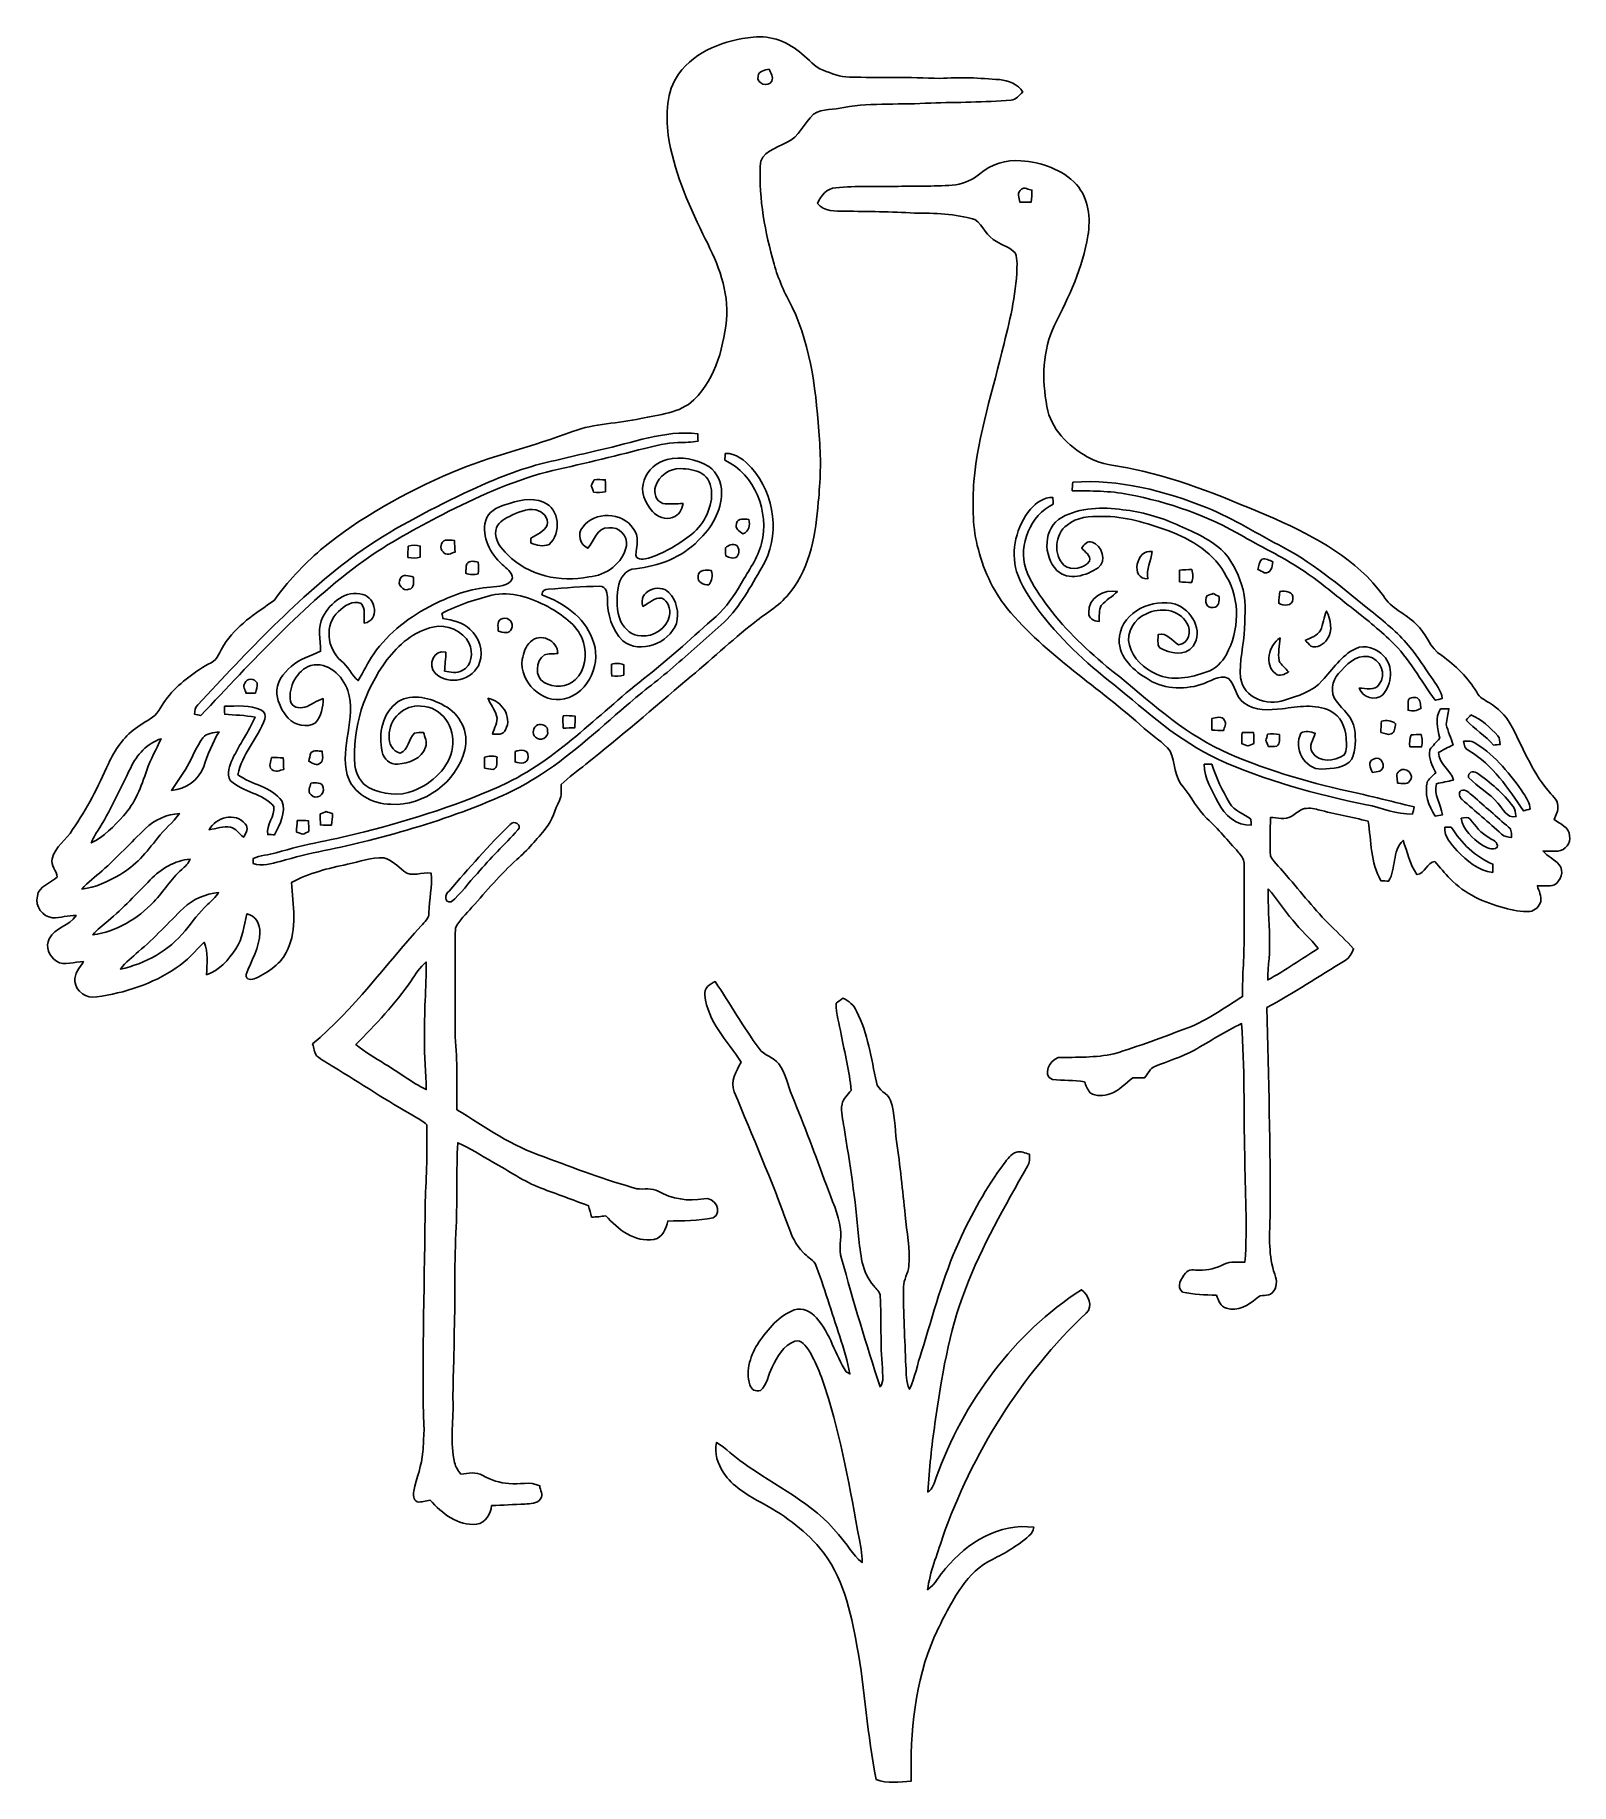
# Model space of a CAD drawing. Header units: centimetres. Extents: x -11.7 to 11.7, y -13.3 to 13.3.
import ezdxf

# ---------------------------------------------------------------- set-up
doc = ezdxf.new("R2010")
doc.units = ezdxf.units.CM
doc.header["$MEASUREMENT"] = 0
doc.layers.add('Camada 1', color=7, linetype='Continuous')

msp = doc.modelspace()

# ---------------------------------------------------------------- linework, layer by layer
at = {"layer": 'Camada 1', "color": 156}
for points, knots in [([(-0.76234, 13.28984), (-0.49142, 13.3237), (-0.21943, 13.21435), (-0.01869, 13.03584), (-0.01869, 13.03584), (0.08678, 12.95152), (0.1718, 12.83652), (0.30232, 12.78784), (0.30232, 12.78784), (0.43074, 12.73704), (0.56303, 12.68483), (0.70309, 12.68165), (0.70309, 12.68165), (1.1624, 12.67213), (1.62243, 12.68518), (2.08104, 12.65943), (2.08104, 12.65943), (2.38407, 12.68906), (2.68781, 12.66507), (2.99049, 12.64319), (2.99049, 12.64319), (3.12844, 12.62979), (3.26884, 12.57793), (3.34503, 12.45446), (3.34503, 12.45446), (3.29282, 12.40613), (3.2452, 12.33734), (3.16793, 12.33205), (3.16793, 12.33205), (2.76014, 12.29854), (2.35055, 12.29854), (1.94168, 12.28725), (1.94168, 12.28725), (1.50213, 12.25761), (1.05692, 12.29606), (0.62089, 12.22092), (0.62089, 12.22092), (0.46918, 12.17471), (0.29562, 12.20927), (0.15875, 12.11721), (0.15875, 12.11721), (0.01164, 11.98279), (-0.06139, 11.76901), (-0.25435, 11.68505), (-0.25435, 11.68505), (-0.40815, 11.59898), (-0.65439, 11.54324), (-0.65369, 11.32522), (-0.65369, 11.32522), (-0.67663, 10.8204), (-0.57855, 10.31839), (-0.44379, 9.83368), (-0.44379, 9.83368), (-0.38064, 9.60472), (-0.2801, 9.38812), (-0.16722, 9.17963), (-0.16722, 9.17963), (0.13088, 8.55168), (0.20179, 7.84684), (0.24623, 7.16173), (0.24623, 7.16173), (0.27586, 6.84494), (0.26105, 6.52568), (0.23001, 6.20959), (0.23001, 6.20959), (0.18803, 5.73546), (0.11747, 5.23027), (-0.18837, 4.84611), (-0.18837, 4.84611), (-0.33408, 4.6475), (-0.55209, 4.52578), (-0.74188, 4.37549), (-0.74188, 4.37549), (-1.09784, 4.09892), (-1.42063, 3.78283), (-1.77305, 3.50202), (-1.77305, 3.50202), (-2.27858, 3.06492), (-2.7887, 2.63348), (-3.30975, 2.21473), (-3.30975, 2.21473), (-3.4357, 2.11242), (-3.56941, 2.0193), (-3.68582, 1.90534), (-3.68582, 1.90534), (-3.69111, 1.82421), (-3.67171, 1.73637), (-3.71369, 1.66158), (-3.71369, 1.66158), (-3.78424, 1.52152), (-3.81423, 1.35924), (-3.91971, 1.23825), (-3.91971, 1.23825), (-4.05765, 1.07173), (-4.19805, 0.90523), (-4.36138, 0.76305), (-4.36138, 0.76305), (-4.60869, 0.53939), (-4.82599, 0.28609), (-5.04472, 0.03562), (-5.04472, 0.03562), (-5.13467, -0.06597), (-5.23733, -0.16157), (-5.29802, -0.28434), (-5.29802, -0.28434), (-5.30577, -0.83609), (-5.30189, -1.38852), (-5.29943, -1.94062), (-5.29943, -1.94062), (-5.2652, -2.30857), (-5.2779, -2.67864), (-5.27507, -3.04799), (-5.27507, -3.04799), (-4.84645, -3.31116), (-4.43052, -3.61102), (-3.94687, -3.76695), (-3.94687, -3.76695), (-3.4798, -3.94088), (-3.01342, -4.12114), (-2.53223, -4.25167), (-2.53223, -4.25167), (-2.42464, -4.26931), (-2.30645, -4.23016), (-2.20802, -4.29119), (-2.20802, -4.29119), (-1.99813, -4.40655), (-1.75048, -4.44994), (-1.51411, -4.40619), (-1.51411, -4.40619), (-1.35607, -4.35821), (-1.20896, -4.61151), (-1.373, -4.69652), (-1.373, -4.69652), (-1.59914, -4.74239), (-1.83268, -4.7431), (-2.06269, -4.74415), (-2.06269, -4.74415), (-2.0895, -4.86092), (-2.13995, -4.9985), (-2.27259, -5.02637), (-2.27259, -5.02637), (-2.56611, -5.0733), (-2.82292, -4.86903), (-3.00777, -4.66478), (-3.00777, -4.66478), (-3.07903, -4.67606), (-3.15066, -4.68417), (-3.22297, -4.68417), (-3.22297, -4.68417), (-3.23919, -4.62667), (-3.25402, -4.56952), (-3.26955, -4.51202), (-3.26955, -4.51202), (-3.51013, -4.42136), (-3.75214, -4.33422), (-3.99274, -4.24285), (-3.99274, -4.24285), (-4.25484, -4.14548), (-4.48203, -3.97932), (-4.72617, -3.84632), (-4.72617, -3.84632), (-4.90573, -3.75038), (-5.07293, -3.63044), (-5.26204, -3.55211), (-5.26204, -3.55211), (-5.28214, -3.97827), (-5.27049, -4.40513), (-5.28389, -4.83164), (-5.28389, -4.83164), (-5.32024, -5.3601), (-5.29237, -5.88997), (-5.31495, -6.41879), (-5.31495, -6.41879), (-5.31176, -6.78427), (-5.34034, -7.14869), (-5.3333, -7.51416), (-5.3333, -7.51416), (-5.32448, -7.81685), (-5.38551, -8.12446), (-5.30895, -8.42256), (-5.30895, -8.42256), (-5.29802, -8.49066), (-5.25533, -8.54569), (-5.21334, -8.59825), (-5.21334, -8.59825), (-5.10258, -8.58943), (-4.98157, -8.55661), (-4.87997, -8.62012), (-4.87997, -8.62012), (-4.75862, -8.69032), (-4.62314, -8.73478), (-4.48274, -8.74535), (-4.48274, -8.74535), (-4.32576, -8.75982), (-4.16277, -8.70691), (-4.01355, -8.7771), (-4.01355, -8.7771), (-4.00649, -8.84166), (-3.95605, -8.9154), (-4.0012, -8.97536), (-4.0012, -8.97536), (-4.05058, -9.05756), (-4.15748, -9.04699), (-4.23969, -9.05651), (-4.23969, -9.05651), (-4.40831, -9.06039), (-4.57658, -9.07345), (-4.7452, -9.08049), (-4.7452, -9.08049), (-4.76462, -9.21032), (-4.83129, -9.34225), (-4.97521, -9.36237), (-4.97521, -9.36237), (-5.26062, -9.39694), (-5.50192, -9.19409), (-5.68218, -8.99688), (-5.68218, -8.99688), (-5.74815, -9.00711), (-5.81342, -9.02935), (-5.88044, -9.02404), (-5.88044, -9.02404), (-5.93478, -8.98947), (-5.94325, -8.9168), (-5.93019, -8.85966), (-5.93019, -8.85966), (-5.88856, -8.65823), (-5.80813, -8.4649), (-5.79261, -8.25853), (-5.79261, -8.25853), (-5.7852, -8.15092), (-5.78167, -8.04367), (-5.77568, -7.93608), (-5.77568, -7.93608), (-5.81413, -6.77262), (-5.7598, -5.60882), (-5.75875, -4.445), (-5.75875, -4.445), (-5.73617, -4.05659), (-5.72523, -3.66642), (-5.73405, -3.2773), (-5.73405, -3.2773), (-5.78272, -3.22545), (-5.84799, -3.19334), (-5.90797, -3.15665), (-5.90797, -3.15665), (-6.33411, -2.91958), (-6.73876, -2.64653), (-7.1561, -2.39394), (-7.1561, -2.39394), (-7.24288, -2.34068), (-7.3346, -2.2934), (-7.41186, -2.22637), (-7.41186, -2.22637), (-7.44536, -2.1717), (-7.45455, -2.10609), (-7.47253, -2.04576), (-7.47253, -2.04576), (-6.84213, -1.52435), (-6.3708, -0.84737), (-5.82048, -0.24799), (-5.82048, -0.24799), (-5.77037, -0.18803), (-5.69453, -0.1337), (-5.70018, -0.04655), (-5.70018, -0.04655), (-5.69489, 0.1538), (-5.65185, 0.35243), (-5.6642, 0.55316), (-5.6642, 0.55316), (-5.80284, 0.58278), (-5.96511, 0.48224), (-6.08259, 0.58773), (-6.08259, 0.58773), (-6.17855, 0.6604), (-6.26533, 0.75706), (-6.38632, 0.78634), (-6.38632, 0.78634), (-6.57684, 0.80398), (-6.7571, 0.72531), (-6.94124, 0.69037), (-6.94124, 0.69037), (-7.23406, 0.63076), (-7.52651, 0.55457), (-7.79215, 0.41416), (-7.79215, 0.41416), (-7.77205, 0.07231), (-7.70183, -0.29245), (-7.856, -0.61524), (-7.856, -0.61524), (-7.94419, -0.82232), (-8.14175, -0.95462), (-8.33931, -1.04457), (-8.33931, -1.04457), (-8.3954, -1.07492), (-8.49559, -1.07914), (-8.48289, -0.98777), (-8.48289, -0.98777), (-8.40986, -0.77752), (-8.28004, -0.58067), (-8.2744, -0.35136), (-8.2744, -0.35136), (-8.26875, -0.22542), (-8.34001, -0.0829), (-8.47619, -0.06667), (-8.47619, -0.06667), (-8.51746, -0.24835), (-8.5351, -0.44202), (-8.64305, -0.60006), (-8.64305, -0.60006), (-8.75382, -0.76412), (-8.89388, -0.92886), (-9.08826, -0.99236), (-9.08826, -0.99236), (-9.07944, -0.8269), (-9.05968, -0.65475), (-9.12494, -0.49742), (-9.12494, -0.49742), (-9.2643, -0.63005), (-9.386, -0.78387), (-9.54933, -0.88935), (-9.54933, -0.88935), (-9.90881, -1.13205), (-10.33321, -1.27105), (-10.76078, -1.32927), (-10.76078, -1.32927), (-10.91529, -1.36136), (-11.07581, -1.24882), (-11.0945, -1.0929), (-11.0945, -1.0929), (-11.10544, -0.97579), (-11.01689, -0.88582), (-10.96327, -0.79128), (-10.96327, -0.79128), (-11.09979, -0.78809), (-11.24726, -0.86747), (-11.37355, -0.78775), (-11.37355, -0.78775), (-11.47938, -0.71649), (-11.55311, -0.56303), (-11.48256, -0.44379), (-11.48256, -0.44379), (-11.40036, -0.27199), (-11.17211, -0.25293), (-11.07581, -0.08995), (-11.07581, -0.08995), (-11.19645, -0.08607), (-11.31252, -0.12734), (-11.43247, -0.12593), (-11.43247, -0.12593), (-11.58557, -0.10759), (-11.70092, 0.05115), (-11.66494, 0.20284), (-11.66494, 0.20284), (-11.6459, 0.36583), (-11.45857, 0.39616), (-11.36085, 0.49564), (-11.36085, 0.49564), (-11.37038, 0.59302), (-11.46386, 0.67239), (-11.43952, 0.77576), (-11.43952, 0.77576), (-11.39684, 0.95919), (-11.21903, 1.06045), (-11.12978, 1.21778), (-11.12978, 1.21778), (-10.90824, 1.53), (-10.73925, 1.87501), (-10.58192, 2.2225), (-10.58192, 2.2225), (-10.48561, 2.4278), (-10.35685, 2.62502), (-10.17129, 2.75943), (-10.17129, 2.75943), (-10.07815, 2.8342), (-9.96632, 2.88149), (-9.87389, 2.95697), (-9.87389, 2.95697), (-9.78852, 3.05152), (-9.73878, 3.17287), (-9.65305, 3.26777), (-9.65305, 3.26777), (-9.47561, 3.47027), (-9.25723, 3.63466), (-9.01981, 3.76025), (-9.01981, 3.76025), (-8.91011, 3.80858), (-8.89105, 3.93982), (-8.82368, 4.02802), (-8.82368, 4.02802), (-8.64022, 4.32505), (-8.33861, 4.51414), (-8.05885, 4.70782), (-8.05885, 4.70782), (-7.85424, 4.99215), (-7.61612, 5.25073), (-7.35012, 5.47863), (-7.35012, 5.47863), (-6.75357, 5.97712), (-6.0646, 6.35282), (-5.35235, 6.65833), (-5.35235, 6.65833), (-4.7558, 6.91303), (-4.11868, 7.05272), (-3.51296, 7.28239), (-3.51296, 7.28239), (-3.18028, 7.4115), (-2.81763, 7.40021), (-2.47332, 7.48064), (-2.47332, 7.48064), (-2.19569, 7.54627), (-1.88029, 7.5558), (-1.66404, 7.76676), (-1.66404, 7.76676), (-1.31938, 8.10436), (-1.20227, 8.60072), (-1.16134, 9.06568), (-1.16134, 9.06568), (-1.15181, 9.50101), (-1.32927, 9.91129), (-1.52822, 10.28911), (-1.52822, 10.28911), (-1.76142, 10.76889), (-1.97414, 11.26736), (-2.05739, 11.79794), (-2.05739, 11.79794), (-2.09055, 12.11333), (-2.0902, 12.46011), (-1.89759, 12.72928), (-1.89759, 12.72928), (-1.63936, 13.08805), (-1.18779, 13.24927), (-0.76234, 13.28984)], [0, 0, 0, 0, 0.00917431, 0.00917431, 0.00917431, 0.00917431, 0.01834862, 0.01834862, 0.01834862, 0.01834862, 0.02752294, 0.02752294, 0.02752294, 0.02752294, 0.03669725, 0.03669725, 0.03669725, 0.03669725, 0.04587156, 0.04587156, 0.04587156, 0.04587156, 0.05504587, 0.05504587, 0.05504587, 0.05504587, 0.06422018, 0.06422018, 0.06422018, 0.06422018, 0.0733945, 0.0733945, 0.0733945, 0.0733945, 0.08256881, 0.08256881, 0.08256881, 0.08256881, 0.09174312, 0.09174312, 0.09174312, 0.09174312, 0.10091743, 0.10091743, 0.10091743, 0.10091743, 0.11009174, 0.11009174, 0.11009174, 0.11009174, 0.11926606, 0.11926606, 0.11926606, 0.11926606, 0.12844037, 0.12844037, 0.12844037, 0.12844037, 0.13761468, 0.13761468, 0.13761468, 0.13761468, 0.14678899, 0.14678899, 0.14678899, 0.14678899, 0.1559633, 0.1559633, 0.1559633, 0.1559633, 0.16513761, 0.16513761, 0.16513761, 0.16513761, 0.17431193, 0.17431193, 0.17431193, 0.17431193, 0.18348624, 0.18348624, 0.18348624, 0.18348624, 0.19266055, 0.19266055, 0.19266055, 0.19266055, 0.20183486, 0.20183486, 0.20183486, 0.20183486, 0.21100917, 0.21100917, 0.21100917, 0.21100917, 0.22018349, 0.22018349, 0.22018349, 0.22018349, 0.2293578, 0.2293578, 0.2293578, 0.2293578, 0.23853211, 0.23853211, 0.23853211, 0.23853211, 0.24770642, 0.24770642, 0.24770642, 0.24770642, 0.25688073, 0.25688073, 0.25688073, 0.25688073, 0.26605505, 0.26605505, 0.26605505, 0.26605505, 0.27522936, 0.27522936, 0.27522936, 0.27522936, 0.28440367, 0.28440367, 0.28440367, 0.28440367, 0.29357798, 0.29357798, 0.29357798, 0.29357798, 0.30275229, 0.30275229, 0.30275229, 0.30275229, 0.31192661, 0.31192661, 0.31192661, 0.31192661, 0.32110092, 0.32110092, 0.32110092, 0.32110092, 0.33027523, 0.33027523, 0.33027523, 0.33027523, 0.33944954, 0.33944954, 0.33944954, 0.33944954, 0.34862385, 0.34862385, 0.34862385, 0.34862385, 0.35779817, 0.35779817, 0.35779817, 0.35779817, 0.36697248, 0.36697248, 0.36697248, 0.36697248, 0.37614679, 0.37614679, 0.37614679, 0.37614679, 0.3853211, 0.3853211, 0.3853211, 0.3853211, 0.39449541, 0.39449541, 0.39449541, 0.39449541, 0.40366972, 0.40366972, 0.40366972, 0.40366972, 0.41284404, 0.41284404, 0.41284404, 0.41284404, 0.42201835, 0.42201835, 0.42201835, 0.42201835, 0.43119266, 0.43119266, 0.43119266, 0.43119266, 0.44036697, 0.44036697, 0.44036697, 0.44036697, 0.44954128, 0.44954128, 0.44954128, 0.44954128, 0.4587156, 0.4587156, 0.4587156, 0.4587156, 0.46788991, 0.46788991, 0.46788991, 0.46788991, 0.47706422, 0.47706422, 0.47706422, 0.47706422, 0.48623853, 0.48623853, 0.48623853, 0.48623853, 0.49541284, 0.49541284, 0.49541284, 0.49541284, 0.50458716, 0.50458716, 0.50458716, 0.50458716, 0.51376147, 0.51376147, 0.51376147, 0.51376147, 0.52293578, 0.52293578, 0.52293578, 0.52293578, 0.53211009, 0.53211009, 0.53211009, 0.53211009, 0.5412844, 0.5412844, 0.5412844, 0.5412844, 0.55045872, 0.55045872, 0.55045872, 0.55045872, 0.55963303, 0.55963303, 0.55963303, 0.55963303, 0.56880734, 0.56880734, 0.56880734, 0.56880734, 0.57798165, 0.57798165, 0.57798165, 0.57798165, 0.58715596, 0.58715596, 0.58715596, 0.58715596, 0.59633028, 0.59633028, 0.59633028, 0.59633028, 0.60550459, 0.60550459, 0.60550459, 0.60550459, 0.6146789, 0.6146789, 0.6146789, 0.6146789, 0.62385321, 0.62385321, 0.62385321, 0.62385321, 0.63302752, 0.63302752, 0.63302752, 0.63302752, 0.64220183, 0.64220183, 0.64220183, 0.64220183, 0.65137615, 0.65137615, 0.65137615, 0.65137615, 0.66055046, 0.66055046, 0.66055046, 0.66055046, 0.66972477, 0.66972477, 0.66972477, 0.66972477, 0.67889908, 0.67889908, 0.67889908, 0.67889908, 0.68807339, 0.68807339, 0.68807339, 0.68807339, 0.69724771, 0.69724771, 0.69724771, 0.69724771, 0.70642202, 0.70642202, 0.70642202, 0.70642202, 0.71559633, 0.71559633, 0.71559633, 0.71559633, 0.72477064, 0.72477064, 0.72477064, 0.72477064, 0.73394495, 0.73394495, 0.73394495, 0.73394495, 0.74311927, 0.74311927, 0.74311927, 0.74311927, 0.75229358, 0.75229358, 0.75229358, 0.75229358, 0.76146789, 0.76146789, 0.76146789, 0.76146789, 0.7706422, 0.7706422, 0.7706422, 0.7706422, 0.77981651, 0.77981651, 0.77981651, 0.77981651, 0.78899083, 0.78899083, 0.78899083, 0.78899083, 0.79816514, 0.79816514, 0.79816514, 0.79816514, 0.80733945, 0.80733945, 0.80733945, 0.80733945, 0.81651376, 0.81651376, 0.81651376, 0.81651376, 0.82568807, 0.82568807, 0.82568807, 0.82568807, 0.83486239, 0.83486239, 0.83486239, 0.83486239, 0.8440367, 0.8440367, 0.8440367, 0.8440367, 0.85321101, 0.85321101, 0.85321101, 0.85321101, 0.86238532, 0.86238532, 0.86238532, 0.86238532, 0.87155963, 0.87155963, 0.87155963, 0.87155963, 0.88073394, 0.88073394, 0.88073394, 0.88073394, 0.88990826, 0.88990826, 0.88990826, 0.88990826, 0.89908257, 0.89908257, 0.89908257, 0.89908257, 0.90825688, 0.90825688, 0.90825688, 0.90825688, 0.91743119, 0.91743119, 0.91743119, 0.91743119, 0.9266055, 0.9266055, 0.9266055, 0.9266055, 0.93577982, 0.93577982, 0.93577982, 0.93577982, 0.94495413, 0.94495413, 0.94495413, 0.94495413, 0.95412844, 0.95412844, 0.95412844, 0.95412844, 0.96330275, 0.96330275, 0.96330275, 0.96330275, 0.97247706, 0.97247706, 0.97247706, 0.97247706, 0.98165138, 0.98165138, 0.98165138, 0.98165138, 1, 1, 1, 1]), ([(-0.68826, 12.69787), (-0.68826, 12.69787), (-0.68826, 12.69787), (-0.68826, 12.69787), (-0.68826, 12.69787), (-0.71332, 12.58252), (-0.53092, 12.51655), (-0.47941, 12.62027), (-0.47941, 12.62027), (-0.44732, 12.68483), (-0.49247, 12.7455), (-0.52069, 12.80089), (-0.52069, 12.80089), (-0.58454, 12.78784), (-0.67839, 12.77902), (-0.68826, 12.69787)], [0, 0, 0, 0, 0.2, 0.2, 0.2, 0.2, 0.4, 0.4, 0.4, 0.4, 0.6, 0.6, 0.6, 0.6, 1, 1, 1, 1]), ([(2.69134, 11.2088), (2.86349, 11.35309), (3.09174, 11.42823), (3.31645, 11.40882), (3.31645, 11.40882), (3.62691, 11.38802), (3.94757, 11.27583), (4.16418, 11.04441), (4.16418, 11.04441), (4.34798, 10.8331), (4.3815, 10.53182), (4.33563, 10.26442), (4.33563, 10.26442), (4.26437, 9.78076), (4.04283, 9.33802), (3.82834, 8.9041), (3.82834, 8.9041), (3.64489, 8.52028), (3.63326, 8.07507), (3.71264, 7.66339), (3.71264, 7.66339), (3.76731, 7.32296), (4.03718, 7.06225), (4.3254, 6.89856), (4.3254, 6.89856), (4.53918, 6.77121), (4.79319, 6.76239), (5.03061, 6.71018), (5.03061, 6.71018), (5.78026, 6.5525), (6.48794, 6.24981), (7.18996, 5.95066), (7.18996, 5.95066), (7.80732, 5.67619), (8.43173, 5.33893), (8.83778, 4.78048), (8.83778, 4.78048), (8.94891, 4.58399), (9.17892, 4.51309), (9.32885, 4.35256), (9.32885, 4.35256), (9.49642, 4.21852), (9.53769, 3.97932), (9.72714, 3.86997), (9.72714, 3.86997), (9.93598, 3.71827), (10.12859, 3.53589), (10.25806, 3.31011), (10.25806, 3.31011), (10.29723, 3.23074), (10.38189, 3.19546), (10.45174, 3.14819), (10.45174, 3.14819), (10.57945, 3.06846), (10.6934, 2.96228), (10.76959, 2.83104), (10.76959, 2.83104), (10.95621, 2.49096), (11.09062, 2.11737), (11.34251, 1.8168), (11.34251, 1.8168), (11.40001, 1.74449), (11.49066, 1.68239), (11.4949, 1.5815), (11.4949, 1.5815), (11.50196, 1.50636), (11.46386, 1.43862), (11.43811, 1.37054), (11.43811, 1.37054), (11.52913, 1.30562), (11.66777, 1.25659), (11.67341, 1.12465), (11.67341, 1.12465), (11.69492, 1.01211), (11.60814, 0.90063), (11.49597, 0.88935), (11.49597, 0.88935), (11.42047, 0.88618), (11.34533, 0.89393), (11.27054, 0.89217), (11.27054, 0.89217), (11.34251, 0.81138), (11.44057, 0.76059), (11.51678, 0.68367), (11.51678, 0.68367), (11.59403, 0.58454), (11.53971, 0.43921), (11.44198, 0.37606), (11.44198, 0.37606), (11.35803, 0.34995), (11.26878, 0.36335), (11.18305, 0.3623), (11.18305, 0.3623), (11.20422, 0.28468), (11.24937, 0.20742), (11.23385, 0.12417), (11.23385, 0.12417), (11.21127, 0.05079), (11.14953, -0.01939), (11.06945, -0.0275), (11.06945, -0.0275), (10.93716, -0.04304), (10.80593, -0.00776), (10.67859, 0.02433), (10.67859, 0.02433), (10.37554, 0.10688), (10.07215, 0.23671), (9.85414, 0.47025), (9.85414, 0.47025), (9.76911, 0.55104), (9.70104, 0.64698), (9.61989, 0.73096), (9.61989, 0.73096), (9.50312, 0.72248), (9.47454, 0.54715), (9.34685, 0.53374), (9.34685, 0.53374), (9.23642, 0.68896), (9.2015, 0.87841), (9.13765, 1.05409), (9.13765, 1.05409), (8.96584, 0.88759), (9.03534, 0.62512), (8.9175, 0.43356), (8.9175, 0.43356), (8.87801, 0.43602), (8.83884, 0.4385), (8.79968, 0.44026), (8.79968, 0.44026), (8.63811, 0.71366), (8.65575, 1.0421), (8.60424, 1.34549), (8.60424, 1.34549), (8.35306, 1.41145), (8.09695, 1.45555), (7.84613, 1.52188), (7.84613, 1.52188), (7.76746, 1.54057), (7.68314, 1.55575), (7.60482, 1.53034), (7.60482, 1.53034), (7.5445, 1.4993), (7.49265, 1.4552), (7.43479, 1.42063), (7.43479, 1.42063), (7.3413, 1.35431), (7.22383, 1.40545), (7.12011, 1.40404), (7.12011, 1.40404), (7.112, 1.20755), (7.10635, 1.00999), (7.11904, 0.81385), (7.11904, 0.81385), (7.1829, 0.70272), (7.28486, 0.61982), (7.36177, 0.51752), (7.36177, 0.51752), (7.59001, 0.26317), (7.79392, -0.01269), (8.0405, -0.25011), (8.0405, -0.25011), (8.15516, -0.36476), (8.27475, -0.47483), (8.382, -0.59689), (8.382, -0.59689), (8.35166, -0.66428), (8.3252, -0.74117), (8.25253, -0.77435), (8.25253, -0.77435), (7.856, -1.01282), (7.47077, -1.2707), (7.06402, -1.49294), (7.06402, -1.49294), (7.08942, -2.55939), (7.11729, -3.62584), (7.112, -4.69299), (7.112, -4.69299), (7.09824, -4.98193), (7.08837, -5.27826), (7.18185, -5.55625), (7.18185, -5.55625), (7.21924, -5.64938), (7.22171, -5.76509), (7.1448, -5.83952), (7.1448, -5.83952), (7.08271, -5.90868), (6.96982, -5.84763), (6.90703, -5.9175), (6.90703, -5.9175), (6.78427, -6.02862), (6.61704, -6.12951), (6.4463, -6.07413), (6.4463, -6.07413), (6.35458, -6.04767), (6.32777, -5.94995), (6.2932, -5.8734), (6.2932, -5.8734), (6.12104, -5.86739), (5.94606, -5.86739), (5.77778, -5.82648), (5.77778, -5.82648), (5.67336, -5.7464), (5.76262, -5.61728), (5.82188, -5.53966), (5.82188, -5.53966), (5.86809, -5.46593), (5.96087, -5.49592), (6.03215, -5.49275), (6.03215, -5.49275), (6.16513, -5.50016), (6.29567, -5.45994), (6.41419, -5.40173), (6.41419, -5.40173), (6.51087, -5.35094), (6.62374, -5.37986), (6.72816, -5.36892), (6.72816, -5.36892), (6.77192, -4.82635), (6.72677, -4.28166), (6.72606, -3.73803), (6.72606, -3.73803), (6.70772, -3.07057), (6.72711, -2.40205), (6.67597, -1.73601), (6.67597, -1.73601), (6.42479, -1.85384), (6.19441, -2.01048), (5.95171, -2.14417), (5.95171, -2.14417), (5.76192, -2.24825), (5.55201, -2.30752), (5.3534, -2.39148), (5.3534, -2.39148), (5.27826, -2.42076), (5.25039, -2.50437), (5.201, -2.56187), (5.201, -2.56187), (5.14032, -2.56292), (5.07965, -2.55798), (5.01967, -2.56258), (5.01967, -2.56258), (4.90607, -2.64371), (4.81365, -2.76014), (4.67676, -2.80492), (4.67676, -2.80492), (4.57975, -2.83669), (4.46017, -2.85467), (4.37268, -2.78977), (4.37268, -2.78977), (4.32788, -2.74319), (4.30988, -2.67864), (4.28308, -2.62149), (4.28308, -2.62149), (4.12184, -2.59362), (3.9571, -2.6095), (3.79623, -2.58797), (3.79623, -2.58797), (3.63255, -2.52411), (3.75884, -2.29305), (3.8816, -2.25531), (3.8816, -2.25531), (4.1663, -2.24613), (4.45381, -2.25848), (4.73392, -2.19709), (4.73392, -2.19709), (5.1142, -2.0828), (5.48498, -1.93993), (5.85716, -1.80199), (5.85716, -1.80199), (6.15631, -1.68275), (6.41948, -1.49224), (6.69288, -1.32537), (6.69288, -1.32537), (6.68584, -1.00047), (6.72217, -0.67768), (6.71547, -0.35312), (6.71547, -0.35312), (6.71371, 0), (6.71795, 0.35348), (6.71442, 0.7066), (6.71442, 0.7066), (6.71759, 0.7754), (6.66608, 0.82656), (6.62693, 0.87629), (6.62693, 0.87629), (6.46959, 1.04846), (6.32037, 1.22802), (6.15032, 1.38818), (6.15032, 1.38818), (6.00039, 1.52471), (5.9203, 1.71662), (5.78731, 1.8676), (5.78731, 1.8676), (5.65043, 2.01965), (5.66278, 2.23519), (5.59187, 2.41582), (5.59187, 2.41582), (5.47933, 2.55198), (5.3227, 2.64159), (5.19358, 2.76014), (5.19358, 2.76014), (4.5099, 3.38242), (3.70275, 3.87032), (3.10727, 4.58752), (3.10727, 4.58752), (2.88395, 4.86726), (2.73085, 5.19994), (2.65219, 5.54848), (2.65219, 5.54848), (2.56928, 5.86563), (2.58621, 6.1969), (2.59749, 6.5211), (2.59749, 6.5211), (2.66734, 7.2383), (2.89207, 7.92691), (3.05964, 8.62471), (3.05964, 8.62471), (3.16018, 9.02441), (3.25508, 9.43045), (3.2579, 9.84497), (3.2579, 9.84497), (3.25613, 9.89894), (3.24767, 9.95291), (3.23037, 10.00372), (3.23037, 10.00372), (3.15277, 10.08768), (3.03742, 10.11802), (2.94181, 10.17551), (2.94181, 10.17551), (2.79541, 10.24854), (2.74355, 10.42211), (2.61196, 10.51277), (2.61196, 10.51277), (2.31457, 10.59744), (2.00235, 10.61366), (1.69367, 10.61085), (1.69367, 10.61085), (1.3409, 10.6313), (0.98743, 10.63589), (0.63429, 10.63837), (0.63429, 10.63837), (0.49001, 10.64119), (0.31891, 10.63237), (0.21978, 10.75831), (0.21978, 10.75831), (0.27057, 10.87154), (0.35877, 10.98973), (0.49459, 10.99537), (0.49459, 10.99537), (0.81068, 11.03241), (1.12959, 11.0049), (1.44709, 11.01619), (1.44709, 11.01619), (1.73989, 11.02959), (2.03376, 11.00913), (2.3255, 11.04335), (2.3255, 11.04335), (2.45957, 11.06382), (2.58867, 11.11955), (2.69134, 11.2088)], [0, 0, 0, 0, 0.01098901, 0.01098901, 0.01098901, 0.01098901, 0.02197802, 0.02197802, 0.02197802, 0.02197802, 0.03296703, 0.03296703, 0.03296703, 0.03296703, 0.04395604, 0.04395604, 0.04395604, 0.04395604, 0.05494505, 0.05494505, 0.05494505, 0.05494505, 0.06593407, 0.06593407, 0.06593407, 0.06593407, 0.07692308, 0.07692308, 0.07692308, 0.07692308, 0.08791209, 0.08791209, 0.08791209, 0.08791209, 0.0989011, 0.0989011, 0.0989011, 0.0989011, 0.10989011, 0.10989011, 0.10989011, 0.10989011, 0.12087912, 0.12087912, 0.12087912, 0.12087912, 0.13186813, 0.13186813, 0.13186813, 0.13186813, 0.14285714, 0.14285714, 0.14285714, 0.14285714, 0.15384615, 0.15384615, 0.15384615, 0.15384615, 0.16483516, 0.16483516, 0.16483516, 0.16483516, 0.17582418, 0.17582418, 0.17582418, 0.17582418, 0.18681319, 0.18681319, 0.18681319, 0.18681319, 0.1978022, 0.1978022, 0.1978022, 0.1978022, 0.20879121, 0.20879121, 0.20879121, 0.20879121, 0.21978022, 0.21978022, 0.21978022, 0.21978022, 0.23076923, 0.23076923, 0.23076923, 0.23076923, 0.24175824, 0.24175824, 0.24175824, 0.24175824, 0.25274725, 0.25274725, 0.25274725, 0.25274725, 0.26373626, 0.26373626, 0.26373626, 0.26373626, 0.27472527, 0.27472527, 0.27472527, 0.27472527, 0.28571429, 0.28571429, 0.28571429, 0.28571429, 0.2967033, 0.2967033, 0.2967033, 0.2967033, 0.30769231, 0.30769231, 0.30769231, 0.30769231, 0.31868132, 0.31868132, 0.31868132, 0.31868132, 0.32967033, 0.32967033, 0.32967033, 0.32967033, 0.34065934, 0.34065934, 0.34065934, 0.34065934, 0.35164835, 0.35164835, 0.35164835, 0.35164835, 0.36263736, 0.36263736, 0.36263736, 0.36263736, 0.37362637, 0.37362637, 0.37362637, 0.37362637, 0.38461538, 0.38461538, 0.38461538, 0.38461538, 0.3956044, 0.3956044, 0.3956044, 0.3956044, 0.40659341, 0.40659341, 0.40659341, 0.40659341, 0.41758242, 0.41758242, 0.41758242, 0.41758242, 0.42857143, 0.42857143, 0.42857143, 0.42857143, 0.43956044, 0.43956044, 0.43956044, 0.43956044, 0.45054945, 0.45054945, 0.45054945, 0.45054945, 0.46153846, 0.46153846, 0.46153846, 0.46153846, 0.47252747, 0.47252747, 0.47252747, 0.47252747, 0.48351648, 0.48351648, 0.48351648, 0.48351648, 0.49450549, 0.49450549, 0.49450549, 0.49450549, 0.50549451, 0.50549451, 0.50549451, 0.50549451, 0.51648352, 0.51648352, 0.51648352, 0.51648352, 0.52747253, 0.52747253, 0.52747253, 0.52747253, 0.53846154, 0.53846154, 0.53846154, 0.53846154, 0.54945055, 0.54945055, 0.54945055, 0.54945055, 0.56043956, 0.56043956, 0.56043956, 0.56043956, 0.57142857, 0.57142857, 0.57142857, 0.57142857, 0.58241758, 0.58241758, 0.58241758, 0.58241758, 0.59340659, 0.59340659, 0.59340659, 0.59340659, 0.6043956, 0.6043956, 0.6043956, 0.6043956, 0.61538462, 0.61538462, 0.61538462, 0.61538462, 0.62637363, 0.62637363, 0.62637363, 0.62637363, 0.63736264, 0.63736264, 0.63736264, 0.63736264, 0.64835165, 0.64835165, 0.64835165, 0.64835165, 0.65934066, 0.65934066, 0.65934066, 0.65934066, 0.67032967, 0.67032967, 0.67032967, 0.67032967, 0.68131868, 0.68131868, 0.68131868, 0.68131868, 0.69230769, 0.69230769, 0.69230769, 0.69230769, 0.7032967, 0.7032967, 0.7032967, 0.7032967, 0.71428571, 0.71428571, 0.71428571, 0.71428571, 0.72527473, 0.72527473, 0.72527473, 0.72527473, 0.73626374, 0.73626374, 0.73626374, 0.73626374, 0.74725275, 0.74725275, 0.74725275, 0.74725275, 0.75824176, 0.75824176, 0.75824176, 0.75824176, 0.76923077, 0.76923077, 0.76923077, 0.76923077, 0.78021978, 0.78021978, 0.78021978, 0.78021978, 0.79120879, 0.79120879, 0.79120879, 0.79120879, 0.8021978, 0.8021978, 0.8021978, 0.8021978, 0.81318681, 0.81318681, 0.81318681, 0.81318681, 0.82417582, 0.82417582, 0.82417582, 0.82417582, 0.83516484, 0.83516484, 0.83516484, 0.83516484, 0.84615385, 0.84615385, 0.84615385, 0.84615385, 0.85714286, 0.85714286, 0.85714286, 0.85714286, 0.86813187, 0.86813187, 0.86813187, 0.86813187, 0.87912088, 0.87912088, 0.87912088, 0.87912088, 0.89010989, 0.89010989, 0.89010989, 0.89010989, 0.9010989, 0.9010989, 0.9010989, 0.9010989, 0.91208791, 0.91208791, 0.91208791, 0.91208791, 0.92307692, 0.92307692, 0.92307692, 0.92307692, 0.93406593, 0.93406593, 0.93406593, 0.93406593, 0.94505495, 0.94505495, 0.94505495, 0.94505495, 0.95604396, 0.95604396, 0.95604396, 0.95604396, 0.96703297, 0.96703297, 0.96703297, 0.96703297, 0.97802198, 0.97802198, 0.97802198, 0.97802198, 1, 1, 1, 1]), ([(3.32563, 10.9728), (3.32563, 10.9728), (3.32563, 10.9728), (3.32563, 10.9728), (3.32563, 10.9728), (3.25049, 10.93045), (3.28753, 10.8405), (3.30129, 10.77559), (3.30129, 10.77559), (3.35879, 10.77488), (3.41665, 10.77559), (3.47451, 10.77736), (3.47451, 10.77736), (3.47909, 10.83839), (3.48192, 10.89942), (3.48262, 10.9608), (3.48262, 10.9608), (3.43217, 10.96573), (3.37114, 11.01266), (3.32563, 10.9728)], [0, 0, 0, 0, 0.16666667, 0.16666667, 0.16666667, 0.16666667, 0.33333333, 0.33333333, 0.33333333, 0.33333333, 0.5, 0.5, 0.5, 0.5, 0.66666667, 0.66666667, 0.66666667, 0.66666667, 1, 1, 1, 1]), ([(-3.09457, 7.00475), (-3.09457, 7.00475), (-3.09457, 7.00475), (-3.09457, 7.00475), (-3.09457, 7.00475), (-3.42229, 6.92219), (-3.75284, 6.8527), (-4.07987, 6.76804), (-4.07987, 6.76804), (-4.45664, 6.65973), (-4.81824, 6.50592), (-5.17207, 6.33906), (-5.17207, 6.33906), (-5.73122, 6.06602), (-6.29002, 5.78448), (-6.79662, 5.42042), (-6.79662, 5.42042), (-7.70008, 4.76003), (-8.45996, 3.93135), (-9.22196, 3.11855), (-9.22196, 3.11855), (-9.26324, 3.08397), (-9.26324, 3.02789), (-9.27347, 2.97921), (-9.27347, 2.97921), (-9.24877, 2.9732), (-9.19973, 2.96087), (-9.1754, 2.95485), (-9.1754, 2.95485), (-8.39011, 3.78319), (-7.62034, 4.64043), (-6.6929, 5.31459), (-6.6929, 5.31459), (-6.31296, 5.5827), (-5.90479, 5.80777), (-5.49134, 6.01944), (-5.49134, 6.01944), (-4.98298, 6.27661), (-4.46263, 6.52039), (-3.90947, 6.66467), (-3.90947, 6.66467), (-3.41029, 6.78285), (-2.90936, 6.89434), (-2.41335, 7.02663), (-2.41335, 7.02663), (-2.24683, 7.06613), (-2.07926, 7.11093), (-1.90712, 7.11341), (-1.90712, 7.11341), (-1.80481, 7.11482), (-1.70249, 7.11834), (-1.60197, 7.13775), (-1.60197, 7.13775), (-1.60372, 7.17479), (-1.60513, 7.21218), (-1.60655, 7.24887), (-1.60655, 7.24887), (-2.11842, 7.30919), (-2.60278, 7.1053), (-3.09457, 7.00475)], [0, 0, 0, 0, 0.0625, 0.0625, 0.0625, 0.0625, 0.125, 0.125, 0.125, 0.125, 0.1875, 0.1875, 0.1875, 0.1875, 0.25, 0.25, 0.25, 0.25, 0.3125, 0.3125, 0.3125, 0.3125, 0.375, 0.375, 0.375, 0.375, 0.4375, 0.4375, 0.4375, 0.4375, 0.5, 0.5, 0.5, 0.5, 0.5625, 0.5625, 0.5625, 0.5625, 0.625, 0.625, 0.625, 0.625, 0.6875, 0.6875, 0.6875, 0.6875, 0.75, 0.75, 0.75, 0.75, 0.8125, 0.8125, 0.8125, 0.8125, 0.875, 0.875, 0.875, 0.875, 1, 1, 1, 1]), ([(-1.18709, 6.94796), (-1.18709, 6.94796), (-1.18709, 6.94796), (-1.18709, 6.94796), (-1.18709, 6.94796), (-1.1885, 6.92291), (-1.19203, 6.8728), (-1.19379, 6.84776), (-1.19379, 6.84776), (-0.73166, 6.63151), (-0.5154, 6.0572), (-0.63287, 5.57564), (-0.63287, 5.57564), (-0.6932, 5.35233), (-0.83219, 5.16431), (-0.94509, 4.96605), (-0.94509, 4.96605), (-1.05021, 4.78437), (-1.17052, 4.60869), (-1.32715, 4.46722), (-1.32715, 4.46722), (-1.67145, 4.16418), (-2.00554, 3.8488), (-2.36677, 3.56551), (-2.36677, 3.56551), (-3.07798, 3.01871), (-3.69217, 2.3315), (-4.50744, 1.93111), (-4.50744, 1.93111), (-5.20276, 1.60267), (-5.94147, 1.37688), (-6.68443, 1.18285), (-6.68443, 1.18285), (-7.12998, 1.06749), (-7.58825, 1.00153), (-8.02816, 0.86465), (-8.02816, 0.86465), (-8.14317, 0.82656), (-8.27122, 0.83361), (-8.37917, 0.77752), (-8.37917, 0.77752), (-8.37847, 0.75812), (-8.37741, 0.71931), (-8.3767, 0.6999), (-8.3767, 0.6999), (-8.24264, 0.65088), (-8.09872, 0.70131), (-7.96643, 0.73235), (-7.96643, 0.73235), (-7.52439, 0.86854), (-7.06508, 0.93415), (-6.61846, 1.05163), (-6.61846, 1.05163), (-6.10234, 1.18674), (-5.58906, 1.33561), (-5.09057, 1.52681), (-5.09057, 1.52681), (-4.7438, 1.66122), (-4.39737, 1.80233), (-4.08164, 2.0013), (-4.08164, 2.0013), (-3.57504, 2.31457), (-3.13867, 2.7245), (-2.68922, 3.1115), (-2.68922, 3.1115), (-2.44369, 3.32634), (-2.17805, 3.51613), (-1.93357, 3.73203), (-1.93357, 3.73203), (-1.68733, 3.94475), (-1.4478, 4.16453), (-1.20438, 4.38009), (-1.20438, 4.38009), (-0.95532, 4.61398), (-0.80468, 4.92548), (-0.6283, 5.21299), (-0.6283, 5.21299), (-0.34536, 5.68184), (-0.42757, 6.32178), (-0.78563, 6.72782), (-0.78563, 6.72782), (-0.89041, 6.84072), (-1.02234, 6.95678), (-1.18709, 6.94796)], [0, 0, 0, 0, 0.04545455, 0.04545455, 0.04545455, 0.04545455, 0.09090909, 0.09090909, 0.09090909, 0.09090909, 0.13636364, 0.13636364, 0.13636364, 0.13636364, 0.18181818, 0.18181818, 0.18181818, 0.18181818, 0.22727273, 0.22727273, 0.22727273, 0.22727273, 0.27272727, 0.27272727, 0.27272727, 0.27272727, 0.31818182, 0.31818182, 0.31818182, 0.31818182, 0.36363636, 0.36363636, 0.36363636, 0.36363636, 0.40909091, 0.40909091, 0.40909091, 0.40909091, 0.45454545, 0.45454545, 0.45454545, 0.45454545, 0.5, 0.5, 0.5, 0.5, 0.54545455, 0.54545455, 0.54545455, 0.54545455, 0.59090909, 0.59090909, 0.59090909, 0.59090909, 0.63636364, 0.63636364, 0.63636364, 0.63636364, 0.68181818, 0.68181818, 0.68181818, 0.68181818, 0.72727273, 0.72727273, 0.72727273, 0.72727273, 0.77272727, 0.77272727, 0.77272727, 0.77272727, 0.81818182, 0.81818182, 0.81818182, 0.81818182, 0.86363636, 0.86363636, 0.86363636, 0.86363636, 0.90909091, 0.90909091, 0.90909091, 0.90909091, 1, 1, 1, 1]), ([(-2.4204, 6.54368), (-2.4204, 6.54368), (-2.4204, 6.54368), (-2.4204, 6.54368), (-2.4204, 6.54368), (-2.48742, 6.37786), (-2.41087, 6.18912), (-2.29517, 6.06531), (-2.29517, 6.06531), (-2.22215, 5.97992), (-2.09727, 5.92949), (-1.98861, 5.97534), (-1.98861, 5.97534), (-1.89688, 6.00463), (-1.84291, 6.09247), (-1.8295, 6.18418), (-1.8295, 6.18418), (-1.9325, 6.18842), (-2.03658, 6.16832), (-2.13818, 6.18842), (-2.13818, 6.18842), (-2.24508, 6.21875), (-2.27753, 6.35141), (-2.25036, 6.44735), (-2.25036, 6.44735), (-2.20027, 6.60717), (-2.03799, 6.72394), (-1.86972, 6.71829), (-1.86972, 6.71829), (-1.75789, 6.71688), (-1.64253, 6.69678), (-1.54305, 6.6435), (-1.54305, 6.6435), (-1.43932, 6.58741), (-1.39876, 6.46253), (-1.39417, 6.35141), (-1.39417, 6.35141), (-1.38994, 6.09106), (-1.52858, 5.84164), (-1.7346, 5.68747), (-1.7346, 5.68747), (-1.92369, 5.54813), (-2.13077, 5.4289), (-2.35479, 5.35586), (-2.35479, 5.35586), (-2.41899, 5.34034), (-2.52482, 5.31247), (-2.55057, 5.39784), (-2.55057, 5.39784), (-2.53505, 5.53332), (-2.49449, 5.68924), (-2.58833, 5.80672), (-2.58833, 5.80672), (-2.75943, 6.06), (-3.17358, 6.06882), (-3.35879, 5.82824), (-3.35879, 5.82824), (-3.44557, 5.72347), (-3.40147, 5.55941), (-3.27871, 5.50474), (-3.27871, 5.50474), (-3.18452, 5.61622), (-3.14359, 5.82541), (-2.96228, 5.81625), (-2.96228, 5.81625), (-2.80599, 5.842), (-2.67017, 5.69524), (-2.6938, 5.54248), (-2.6938, 5.54248), (-2.74214, 5.27368), (-3.00355, 5.09057), (-3.26565, 5.0673), (-3.26565, 5.0673), (-3.70063, 4.9784), (-4.18782, 5.08706), (-4.50497, 5.40843), (-4.50497, 5.40843), (-4.60092, 5.50545), (-4.70887, 5.62926), (-4.681, 5.77673), (-4.681, 5.77673), (-4.66619, 5.88503), (-4.56423, 5.94395), (-4.47569, 5.9884), (-4.47569, 5.9884), (-4.35115, 6.04906), (-4.21357, 6.1154), (-4.07141, 6.08787), (-4.07141, 6.08787), (-3.96699, 6.06918), (-3.87597, 5.96759), (-3.89854, 5.85786), (-3.89854, 5.85786), (-3.94475, 5.75592), (-4.05906, 5.71605), (-4.14655, 5.65784), (-4.14655, 5.65784), (-4.1476, 5.6402), (-4.14901, 5.60458), (-4.14972, 5.58658), (-4.14972, 5.58658), (-4.06152, 5.54884), (-3.96168, 5.5252), (-3.8682, 5.56153), (-3.8682, 5.56153), (-3.68757, 5.73193), (-3.70311, 6.10693), (-3.95464, 6.20465), (-3.95464, 6.20465), (-4.14479, 6.29284), (-4.35609, 6.22652), (-4.54377, 6.1662), (-4.54377, 6.1662), (-4.66336, 6.12352), (-4.80589, 6.06354), (-4.83622, 5.92525), (-4.83622, 5.92525), (-4.90466, 5.67548), (-4.76673, 5.42254), (-4.58505, 5.2585), (-4.58505, 5.2585), (-4.52613, 5.1943), (-4.42841, 5.14419), (-4.4277, 5.04647), (-4.4277, 5.04647), (-4.48734, 4.92195), (-4.64361, 4.92266), (-4.76144, 4.91136), (-4.76144, 4.91136), (-5.06835, 4.89725), (-5.35905, 4.7826), (-5.63068, 4.64714), (-5.63068, 4.64714), (-5.98523, 4.47004), (-6.31437, 4.22344), (-6.5412, 3.89502), (-6.5412, 3.89502), (-6.63151, 3.7666), (-6.69819, 3.62338), (-6.77757, 3.48862), (-6.77757, 3.48862), (-6.88128, 3.57504), (-6.93349, 3.70557), (-7.03862, 3.79095), (-7.03862, 3.79095), (-7.2524, 3.96875), (-7.29791, 4.34798), (-7.07918, 4.53955), (-7.07918, 4.53955), (-6.98958, 4.6235), (-6.86118, 4.71981), (-6.73311, 4.66231), (-6.73311, 4.66231), (-6.65833, 4.58294), (-6.6989, 4.46334), (-6.68479, 4.36527), (-6.68479, 4.36527), (-6.44666, 4.39878), (-6.50699, 4.7558), (-6.70736, 4.8006), (-6.70736, 4.8006), (-6.96419, 4.87715), (-7.20195, 4.67535), (-7.31414, 4.46088), (-7.31414, 4.46088), (-7.40762, 4.2993), (-7.35083, 4.11056), (-7.35083, 3.93559), (-7.35083, 3.93559), (-7.5004, 3.86045), (-7.67186, 3.82164), (-7.7978, 3.70557), (-7.7978, 3.70557), (-7.92268, 3.60115), (-8.02922, 3.45157), (-8.01934, 3.28153), (-8.01934, 3.28153), (-7.9957, 3.14678), (-7.9375, 3.01519), (-7.84331, 2.91499), (-7.84331, 2.91499), (-7.74064, 2.80704), (-7.56038, 2.76294), (-7.4295, 2.84444), (-7.4295, 2.84444), (-7.33882, 2.94428), (-7.31273, 3.08397), (-7.31166, 3.21486), (-7.31166, 3.21486), (-7.41221, 3.18487), (-7.4944, 3.11502), (-7.59319, 3.08186), (-7.59319, 3.08186), (-7.67326, 3.0621), (-7.79392, 3.07869), (-7.81085, 3.17605), (-7.81085, 3.17605), (-7.84189, 3.39372), (-7.71313, 3.64701), (-7.49828, 3.71792), (-7.49828, 3.71792), (-7.24146, 3.78283), (-7.01428, 3.5634), (-6.93596, 3.33691), (-6.93596, 3.33691), (-6.8012, 2.91287), (-7.05979, 2.47931), (-6.94477, 2.05458), (-6.94477, 2.05458), (-6.86435, 1.76917), (-6.56412, 1.60372), (-6.28049, 1.60408), (-6.28049, 1.60408), (-5.7732, 1.57621), (-5.27402, 1.94239), (-5.15338, 2.43628), (-5.15338, 2.43628), (-5.08599, 2.6984), (-5.23027, 2.98343), (-5.46664, 3.1062), (-5.46664, 3.1062), (-5.67372, 3.22509), (-5.95066, 3.29952), (-6.16902, 3.1683), (-6.16902, 3.1683), (-6.40961, 3.00567), (-6.47417, 2.67441), (-6.41314, 2.40558), (-6.41314, 2.40558), (-6.39234, 2.2927), (-6.29108, 2.20732), (-6.17466, 2.21509), (-6.17466, 2.21509), (-6.00779, 2.23061), (-5.8046, 2.29658), (-5.75344, 2.47685), (-5.75344, 2.47685), (-5.72169, 2.55164), (-5.76262, 2.62784), (-5.78379, 2.69909), (-5.78379, 2.69909), (-5.83035, 2.6984), (-5.87657, 2.69451), (-5.92242, 2.68781), (-5.92242, 2.68781), (-6.0138, 2.60139), (-6.00638, 2.42958), (-6.13903, 2.38548), (-6.13903, 2.38548), (-6.25686, 2.4077), (-6.3193, 2.53434), (-6.3066, 2.64583), (-6.3066, 2.64583), (-6.31437, 2.89984), (-6.078, 3.12949), (-5.82224, 3.10056), (-5.82224, 3.10056), (-5.51039, 3.09808), (-5.2899, 2.76684), (-5.3407, 2.47332), (-5.3407, 2.47332), (-5.38514, 2.15935), (-5.65221, 1.92475), (-5.93336, 1.81044), (-5.93336, 1.81044), (-6.15244, 1.72261), (-6.40291, 1.75083), (-6.61034, 1.85666), (-6.61034, 1.85666), (-6.73559, 1.92263), (-6.81107, 2.05705), (-6.82695, 2.19463), (-6.82695, 2.19463), (-6.88162, 2.76825), (-6.67666, 3.34256), (-6.34223, 3.80259), (-6.34223, 3.80259), (-6.16513, 4.03294), (-5.92912, 4.24003), (-5.63879, 4.30459), (-5.63879, 4.30459), (-5.42854, 4.35504), (-5.18583, 4.2485), (-5.08599, 4.05587), (-5.08599, 4.05587), (-5.02742, 3.919), (-5.04013, 3.7091), (-5.1957, 3.64277), (-5.1957, 3.64277), (-5.27685, 3.59197), (-5.37491, 3.6195), (-5.46206, 3.63361), (-5.46206, 3.63361), (-5.45747, 3.72921), (-5.44442, 3.8241), (-5.44159, 3.91971), (-5.44159, 3.91971), (-5.6268, 3.97968), (-5.72698, 3.72145), (-5.60458, 3.60079), (-5.60458, 3.60079), (-5.41019, 3.40042), (-5.01473, 3.49603), (-4.92794, 3.76166), (-4.92794, 3.76166), (-4.8715, 3.94158), (-4.93323, 4.14937), (-5.07576, 4.27248), (-5.07576, 4.27248), (-5.18548, 4.37973), (-5.34246, 4.40725), (-5.48745, 4.43371), (-5.48745, 4.43371), (-5.49168, 4.45311), (-5.50016, 4.49192), (-5.50438, 4.51097), (-5.50438, 4.51097), (-5.24898, 4.64609), (-4.9717, 4.73321), (-4.69194, 4.80094), (-4.69194, 4.80094), (-4.3942, 4.84681), (-4.09751, 4.73145), (-3.84174, 4.58857), (-3.84174, 4.58857), (-3.63748, 4.46298), (-3.41806, 4.31236), (-3.34398, 4.07105), (-3.34398, 4.07105), (-3.29742, 3.87879), (-3.31505, 3.64559), (-3.4692, 3.50448), (-3.4692, 3.50448), (-3.59197, 3.37855), (-3.80012, 3.3775), (-3.94723, 3.45863), (-3.94723, 3.45863), (-4.09222, 3.54965), (-4.07634, 3.78636), (-3.94263, 3.8795), (-3.94263, 3.8795), (-3.87738, 3.90313), (-3.80576, 3.89431), (-3.73768, 3.90207), (-3.73768, 3.90207), (-3.73274, 4.09821), (-4.01708, 4.2298), (-4.15183, 4.07846), (-4.15183, 4.07846), (-4.2298, 4.01177), (-4.26013, 3.90806), (-4.27989, 3.81141), (-4.27989, 3.81141), (-4.32257, 3.46957), (-3.97898, 3.1316), (-3.63643, 3.20957), (-3.63643, 3.20957), (-3.25296, 3.30059), (-3.05788, 3.77789), (-3.2131, 4.1275), (-3.2131, 4.1275), (-3.33728, 4.4651), (-3.65619, 4.67395), (-3.97932, 4.79531), (-3.97932, 4.79531), (-3.97087, 4.85457), (-3.93841, 4.8835), (-3.88196, 4.88138), (-3.88196, 4.88138), (-3.62303, 4.89691), (-3.36373, 4.9269), (-3.10409, 4.92478), (-3.10409, 4.92478), (-2.99614, 4.93253), (-2.97814, 4.808), (-2.98131, 4.72722), (-2.98131, 4.72722), (-2.98202, 4.49862), (-2.91465, 4.25979), (-2.74954, 4.09539), (-2.74954, 4.09539), (-2.48143, 3.88408), (-2.04786, 4.05411), (-1.93075, 4.35785), (-1.93075, 4.35785), (-1.88312, 4.52084), (-1.93075, 4.70887), (-2.04645, 4.83234), (-2.04645, 4.83234), (-2.19392, 4.98122), (-2.52659, 4.84752), (-2.44016, 4.61963), (-2.44016, 4.61963), (-2.34738, 4.66514), (-2.26625, 4.76284), (-2.15335, 4.74415), (-2.15335, 4.74415), (-2.05598, 4.70041), (-2.01753, 4.58045), (-2.03624, 4.48062), (-2.03624, 4.48062), (-2.0768, 4.28871), (-2.27365, 4.14867), (-2.46839, 4.17125), (-2.46839, 4.17125), (-2.60667, 4.16312), (-2.71463, 4.27355), (-2.77566, 4.38572), (-2.77566, 4.38572), (-2.84797, 4.54659), (-2.84161, 4.73075), (-2.81869, 4.90185), (-2.81869, 4.90185), (-2.79858, 5.03907), (-2.70722, 5.18724), (-2.55447, 5.19358), (-2.55447, 5.19358), (-2.2038, 5.23309), (-1.8475, 5.36081), (-1.59948, 5.62115), (-1.59948, 5.62115), (-1.40017, 5.81025), (-1.24142, 6.06777), (-1.24388, 6.35034), (-1.24388, 6.35034), (-1.23966, 6.5038), (-1.30844, 6.66255), (-1.43932, 6.74758), (-1.43932, 6.74758), (-1.62489, 6.8654), (-1.85914, 6.9095), (-2.07327, 6.85658), (-2.07327, 6.85658), (-2.22919, 6.8146), (-2.37101, 6.70065), (-2.4204, 6.54368)], [0, 0, 0, 0, 0.00909091, 0.00909091, 0.00909091, 0.00909091, 0.01818182, 0.01818182, 0.01818182, 0.01818182, 0.02727273, 0.02727273, 0.02727273, 0.02727273, 0.03636364, 0.03636364, 0.03636364, 0.03636364, 0.04545455, 0.04545455, 0.04545455, 0.04545455, 0.05454545, 0.05454545, 0.05454545, 0.05454545, 0.06363636, 0.06363636, 0.06363636, 0.06363636, 0.07272727, 0.07272727, 0.07272727, 0.07272727, 0.08181818, 0.08181818, 0.08181818, 0.08181818, 0.09090909, 0.09090909, 0.09090909, 0.09090909, 0.1, 0.1, 0.1, 0.1, 0.10909091, 0.10909091, 0.10909091, 0.10909091, 0.11818182, 0.11818182, 0.11818182, 0.11818182, 0.12727273, 0.12727273, 0.12727273, 0.12727273, 0.13636364, 0.13636364, 0.13636364, 0.13636364, 0.14545455, 0.14545455, 0.14545455, 0.14545455, 0.15454545, 0.15454545, 0.15454545, 0.15454545, 0.16363636, 0.16363636, 0.16363636, 0.16363636, 0.17272727, 0.17272727, 0.17272727, 0.17272727, 0.18181818, 0.18181818, 0.18181818, 0.18181818, 0.19090909, 0.19090909, 0.19090909, 0.19090909, 0.2, 0.2, 0.2, 0.2, 0.20909091, 0.20909091, 0.20909091, 0.20909091, 0.21818182, 0.21818182, 0.21818182, 0.21818182, 0.22727273, 0.22727273, 0.22727273, 0.22727273, 0.23636364, 0.23636364, 0.23636364, 0.23636364, 0.24545455, 0.24545455, 0.24545455, 0.24545455, 0.25454545, 0.25454545, 0.25454545, 0.25454545, 0.26363636, 0.26363636, 0.26363636, 0.26363636, 0.27272727, 0.27272727, 0.27272727, 0.27272727, 0.28181818, 0.28181818, 0.28181818, 0.28181818, 0.29090909, 0.29090909, 0.29090909, 0.29090909, 0.3, 0.3, 0.3, 0.3, 0.30909091, 0.30909091, 0.30909091, 0.30909091, 0.31818182, 0.31818182, 0.31818182, 0.31818182, 0.32727273, 0.32727273, 0.32727273, 0.32727273, 0.33636364, 0.33636364, 0.33636364, 0.33636364, 0.34545455, 0.34545455, 0.34545455, 0.34545455, 0.35454545, 0.35454545, 0.35454545, 0.35454545, 0.36363636, 0.36363636, 0.36363636, 0.36363636, 0.37272727, 0.37272727, 0.37272727, 0.37272727, 0.38181818, 0.38181818, 0.38181818, 0.38181818, 0.39090909, 0.39090909, 0.39090909, 0.39090909, 0.4, 0.4, 0.4, 0.4, 0.40909091, 0.40909091, 0.40909091, 0.40909091, 0.41818182, 0.41818182, 0.41818182, 0.41818182, 0.42727273, 0.42727273, 0.42727273, 0.42727273, 0.43636364, 0.43636364, 0.43636364, 0.43636364, 0.44545455, 0.44545455, 0.44545455, 0.44545455, 0.45454545, 0.45454545, 0.45454545, 0.45454545, 0.46363636, 0.46363636, 0.46363636, 0.46363636, 0.47272727, 0.47272727, 0.47272727, 0.47272727, 0.48181818, 0.48181818, 0.48181818, 0.48181818, 0.49090909, 0.49090909, 0.49090909, 0.49090909, 0.5, 0.5, 0.5, 0.5, 0.50909091, 0.50909091, 0.50909091, 0.50909091, 0.51818182, 0.51818182, 0.51818182, 0.51818182, 0.52727273, 0.52727273, 0.52727273, 0.52727273, 0.53636364, 0.53636364, 0.53636364, 0.53636364, 0.54545455, 0.54545455, 0.54545455, 0.54545455, 0.55454545, 0.55454545, 0.55454545, 0.55454545, 0.56363636, 0.56363636, 0.56363636, 0.56363636, 0.57272727, 0.57272727, 0.57272727, 0.57272727, 0.58181818, 0.58181818, 0.58181818, 0.58181818, 0.59090909, 0.59090909, 0.59090909, 0.59090909, 0.6, 0.6, 0.6, 0.6, 0.60909091, 0.60909091, 0.60909091, 0.60909091, 0.61818182, 0.61818182, 0.61818182, 0.61818182, 0.62727273, 0.62727273, 0.62727273, 0.62727273, 0.63636364, 0.63636364, 0.63636364, 0.63636364, 0.64545455, 0.64545455, 0.64545455, 0.64545455, 0.65454545, 0.65454545, 0.65454545, 0.65454545, 0.66363636, 0.66363636, 0.66363636, 0.66363636, 0.67272727, 0.67272727, 0.67272727, 0.67272727, 0.68181818, 0.68181818, 0.68181818, 0.68181818, 0.69090909, 0.69090909, 0.69090909, 0.69090909, 0.7, 0.7, 0.7, 0.7, 0.70909091, 0.70909091, 0.70909091, 0.70909091, 0.71818182, 0.71818182, 0.71818182, 0.71818182, 0.72727273, 0.72727273, 0.72727273, 0.72727273, 0.73636364, 0.73636364, 0.73636364, 0.73636364, 0.74545455, 0.74545455, 0.74545455, 0.74545455, 0.75454545, 0.75454545, 0.75454545, 0.75454545, 0.76363636, 0.76363636, 0.76363636, 0.76363636, 0.77272727, 0.77272727, 0.77272727, 0.77272727, 0.78181818, 0.78181818, 0.78181818, 0.78181818, 0.79090909, 0.79090909, 0.79090909, 0.79090909, 0.8, 0.8, 0.8, 0.8, 0.80909091, 0.80909091, 0.80909091, 0.80909091, 0.81818182, 0.81818182, 0.81818182, 0.81818182, 0.82727273, 0.82727273, 0.82727273, 0.82727273, 0.83636364, 0.83636364, 0.83636364, 0.83636364, 0.84545455, 0.84545455, 0.84545455, 0.84545455, 0.85454545, 0.85454545, 0.85454545, 0.85454545, 0.86363636, 0.86363636, 0.86363636, 0.86363636, 0.87272727, 0.87272727, 0.87272727, 0.87272727, 0.88181818, 0.88181818, 0.88181818, 0.88181818, 0.89090909, 0.89090909, 0.89090909, 0.89090909, 0.9, 0.9, 0.9, 0.9, 0.90909091, 0.90909091, 0.90909091, 0.90909091, 0.91818182, 0.91818182, 0.91818182, 0.91818182, 0.92727273, 0.92727273, 0.92727273, 0.92727273, 0.93636364, 0.93636364, 0.93636364, 0.93636364, 0.94545455, 0.94545455, 0.94545455, 0.94545455, 0.95454545, 0.95454545, 0.95454545, 0.95454545, 0.96363636, 0.96363636, 0.96363636, 0.96363636, 0.97272727, 0.97272727, 0.97272727, 0.97272727, 0.98181818, 0.98181818, 0.98181818, 0.98181818, 1, 1, 1, 1]), ([(-3.18557, 6.54897), (-3.18557, 6.54897), (-3.18557, 6.54897), (-3.18557, 6.54897), (-3.18557, 6.54897), (-3.19617, 6.52568), (-3.21768, 6.47912), (-3.22862, 6.45583), (-3.22862, 6.45583), (-3.21944, 6.43183), (-3.20075, 6.38352), (-3.19158, 6.35952), (-3.19158, 6.35952), (-3.13195, 6.35175), (-3.07199, 6.35353), (-3.01271, 6.36447), (-3.01271, 6.36447), (-3.0113, 6.42549), (-3.01166, 6.48652), (-3.01378, 6.54755), (-3.01378, 6.54755), (-3.07128, 6.54967), (-3.12844, 6.55002), (-3.18557, 6.54897)], [0, 0, 0, 0, 0.14285714, 0.14285714, 0.14285714, 0.14285714, 0.28571429, 0.28571429, 0.28571429, 0.28571429, 0.42857143, 0.42857143, 0.42857143, 0.42857143, 0.57142857, 0.57142857, 0.57142857, 0.57142857, 0.71428571, 0.71428571, 0.71428571, 0.71428571, 1, 1, 1, 1]), ([(4.10669, 6.50945), (4.10669, 6.50945), (4.10669, 6.50945), (4.10669, 6.50945), (4.10669, 6.50945), (4.10245, 6.4664), (4.09928, 6.42301), (4.0968, 6.37962), (4.0968, 6.37962), (4.38326, 6.37892), (4.67147, 6.38033), (4.9544, 6.32529), (4.9544, 6.32529), (5.56612, 6.20642), (6.16549, 6.00004), (6.70418, 5.68325), (6.70418, 5.68325), (7.01852, 5.50262), (7.34871, 5.34987), (7.6475, 5.14314), (7.6475, 5.14314), (7.89094, 4.9791), (8.11176, 4.78472), (8.3439, 4.6055), (8.3439, 4.6055), (8.55556, 4.44183), (8.76158, 4.27143), (8.95809, 4.08975), (8.95809, 4.08975), (9.22796, 3.82729), (9.40611, 3.49074), (9.62659, 3.1891), (9.62659, 3.1891), (9.65376, 3.1958), (9.70738, 3.20922), (9.7342, 3.21592), (9.7342, 3.21592), (9.71937, 3.3401), (9.63365, 3.435), (9.56802, 3.53554), (9.56802, 3.53554), (9.46219, 3.68793), (9.36554, 3.84739), (9.24701, 3.99097), (9.24701, 3.99097), (9.08685, 4.19452), (8.88152, 4.35539), (8.68608, 4.5233), (8.68608, 4.5233), (8.24018, 4.86938), (7.81649, 5.2518), (7.31485, 5.51673), (7.31485, 5.51673), (6.92855, 5.71816), (6.55849, 5.95277), (6.15526, 6.11998), (6.15526, 6.11998), (5.50579, 6.37575), (4.81083, 6.56483), (4.10669, 6.50945)], [0, 0, 0, 0, 0.0625, 0.0625, 0.0625, 0.0625, 0.125, 0.125, 0.125, 0.125, 0.1875, 0.1875, 0.1875, 0.1875, 0.25, 0.25, 0.25, 0.25, 0.3125, 0.3125, 0.3125, 0.3125, 0.375, 0.375, 0.375, 0.375, 0.4375, 0.4375, 0.4375, 0.4375, 0.5, 0.5, 0.5, 0.5, 0.5625, 0.5625, 0.5625, 0.5625, 0.625, 0.625, 0.625, 0.625, 0.6875, 0.6875, 0.6875, 0.6875, 0.75, 0.75, 0.75, 0.75, 0.8125, 0.8125, 0.8125, 0.8125, 0.875, 0.875, 0.875, 0.875, 1, 1, 1, 1]), ([(3.46251, 6.09811), (3.46251, 6.09811), (3.46251, 6.09811), (3.46251, 6.09811), (3.46251, 6.09811), (3.24626, 5.84022), (3.15911, 5.47616), (3.25049, 5.1502), (3.25049, 5.1502), (3.31435, 4.94312), (3.44346, 4.76425), (3.56517, 4.58752), (3.56517, 4.58752), (3.88972, 4.14267), (4.29753, 3.76344), (4.73145, 3.42652), (4.73145, 3.42652), (5.23487, 3.01766), (5.71958, 2.5675), (6.31401, 2.292), (6.31401, 2.292), (7.03474, 1.9632), (7.80413, 1.75506), (8.57885, 1.59773), (8.57885, 1.59773), (8.81274, 1.55222), (9.03605, 1.44568), (9.27876, 1.45486), (9.27876, 1.45486), (9.28616, 1.48237), (9.30098, 1.5367), (9.30839, 1.56386), (9.30839, 1.56386), (8.93375, 1.65417), (8.56156, 1.7526), (8.18373, 1.82845), (8.18373, 1.82845), (7.52403, 1.98861), (6.86681, 2.18122), (6.25651, 2.48284), (6.25651, 2.48284), (5.64902, 2.79929), (5.15866, 3.28648), (4.62173, 3.70311), (4.62173, 3.70311), (4.27813, 3.99345), (3.94828, 4.30812), (3.68511, 4.67465), (3.68511, 4.67465), (3.57152, 4.83658), (3.45439, 5.00133), (3.38949, 5.18971), (3.38949, 5.18971), (3.27554, 5.56365), (3.45968, 6.00039), (3.80929, 6.17748), (3.80929, 6.17748), (3.80753, 6.20253), (3.80364, 6.25264), (3.80188, 6.27803), (3.80188, 6.27803), (3.6643, 6.28368), (3.54824, 6.19724), (3.46251, 6.09811)], [0, 0, 0, 0, 0.05882353, 0.05882353, 0.05882353, 0.05882353, 0.11764706, 0.11764706, 0.11764706, 0.11764706, 0.17647059, 0.17647059, 0.17647059, 0.17647059, 0.23529412, 0.23529412, 0.23529412, 0.23529412, 0.29411765, 0.29411765, 0.29411765, 0.29411765, 0.35294118, 0.35294118, 0.35294118, 0.35294118, 0.41176471, 0.41176471, 0.41176471, 0.41176471, 0.47058824, 0.47058824, 0.47058824, 0.47058824, 0.52941176, 0.52941176, 0.52941176, 0.52941176, 0.58823529, 0.58823529, 0.58823529, 0.58823529, 0.64705882, 0.64705882, 0.64705882, 0.64705882, 0.70588235, 0.70588235, 0.70588235, 0.70588235, 0.76470588, 0.76470588, 0.76470588, 0.76470588, 0.82352941, 0.82352941, 0.82352941, 0.82352941, 0.88235294, 0.88235294, 0.88235294, 0.88235294, 1, 1, 1, 1]), ([(3.93841, 5.97429), (3.93841, 5.97429), (3.93841, 5.97429), (3.93841, 5.97429), (3.93841, 5.97429), (3.65266, 5.8173), (3.65125, 5.38409), (3.86221, 5.16678), (3.86221, 5.16678), (4.04035, 5.00238), (4.31446, 5.08458), (4.49155, 5.20805), (4.49155, 5.20805), (4.63868, 5.31035), (4.54659, 5.54531), (4.40195, 5.59788), (4.40195, 5.59788), (4.32788, 5.62256), (4.2813, 5.56294), (4.24215, 5.51039), (4.24215, 5.51039), (4.28308, 5.44688), (4.39208, 5.39503), (4.36104, 5.30684), (4.36104, 5.30684), (4.27601, 5.19219), (4.09151, 5.16183), (3.9744, 5.24333), (3.9744, 5.24333), (3.80223, 5.40666), (3.83258, 5.71853), (4.0192, 5.85857), (4.0192, 5.85857), (4.16701, 5.97992), (4.36774, 5.99298), (4.55083, 5.98874), (4.55083, 5.98874), (4.89725, 5.99581), (5.23098, 5.8861), (5.55412, 5.77356), (5.55412, 5.77356), (5.91572, 5.64337), (6.26991, 5.42288), (6.44947, 5.07083), (6.44947, 5.07083), (6.65902, 4.7117), (6.6442, 4.24814), (6.44525, 3.88796), (6.44525, 3.88796), (6.38174, 3.76695), (6.27909, 3.6643), (6.14785, 3.6202), (6.14785, 3.6202), (5.90444, 3.53447), (5.62397, 3.4752), (5.37951, 3.58705), (5.37951, 3.58705), (5.19499, 3.67312), (5.02038, 3.82198), (4.96887, 4.0259), (4.96887, 4.0259), (4.91596, 4.22344), (5.04506, 4.43371), (5.22958, 4.50673), (5.22958, 4.50673), (5.43136, 4.61081), (5.72487, 4.57553), (5.84412, 4.36527), (5.84412, 4.36527), (5.92559, 4.2499), (5.87445, 4.04318), (5.71641, 4.03436), (5.71641, 4.03436), (5.61445, 4.09256), (5.54143, 4.22275), (5.40702, 4.19311), (5.40702, 4.19311), (5.40807, 4.12467), (5.38833, 4.04705), (5.43031, 3.98638), (5.43031, 3.98638), (5.58305, 3.90384), (5.8173, 3.84951), (5.9376, 4.01319), (5.9376, 4.01319), (6.11011, 4.2439), (5.90868, 4.56776), (5.66983, 4.65313), (5.66983, 4.65313), (5.32518, 4.74627), (4.86974, 4.54271), (4.81787, 4.16382), (4.81787, 4.16382), (4.77906, 3.88126), (5.00203, 3.6636), (5.22145, 3.52812), (5.22145, 3.52812), (5.46276, 3.35986), (5.78309, 3.34539), (6.05825, 3.42652), (6.05825, 3.42652), (6.19407, 3.46569), (6.33201, 3.59233), (6.47805, 3.52071), (6.47805, 3.52071), (6.58388, 3.41665), (6.58529, 3.23849), (6.71335, 3.15066), (6.71335, 3.15066), (6.8774, 3.02294), (7.09858, 3.03917), (7.29333, 3.05893), (7.29333, 3.05893), (7.53568, 3.09033), (7.79921, 3.14113), (8.02852, 3.02648), (8.02852, 3.02648), (8.18337, 2.95134), (8.26347, 2.77777), (8.27051, 2.6116), (8.27051, 2.6116), (8.27298, 2.52552), (8.2938, 2.42569), (8.23489, 2.35232), (8.23489, 2.35232), (8.09271, 2.25989), (7.86129, 2.23273), (7.75511, 2.39289), (7.75511, 2.39289), (7.6916, 2.48849), (7.76817, 2.59396), (7.79955, 2.68605), (7.79955, 2.68605), (7.729, 2.7051), (7.64716, 2.73261), (7.58048, 2.68676), (7.58048, 2.68676), (7.46619, 2.46345), (7.63305, 2.13254), (7.89975, 2.13924), (7.89975, 2.13924), (8.05709, 2.14736), (8.2557, 2.15265), (8.35766, 2.29234), (8.35766, 2.29234), (8.41762, 2.43628), (8.41762, 2.59997), (8.39927, 2.75271), (8.39927, 2.75271), (8.37388, 2.93229), (8.21725, 3.0427), (8.116, 3.17887), (8.116, 3.17887), (8.02534, 3.30446), (8.04757, 3.48509), (8.1541, 3.59409), (8.1541, 3.59409), (8.2691, 3.72285), (8.41375, 3.88725), (8.60565, 3.85444), (8.60565, 3.85444), (8.78981, 3.82658), (8.89706, 3.57752), (8.77288, 3.43181), (8.77288, 3.43181), (8.70691, 3.32458), (8.56933, 3.37643), (8.46878, 3.37538), (8.46878, 3.37538), (8.51675, 3.23179), (8.71361, 3.16688), (8.82755, 3.27377), (8.82755, 3.27377), (8.96796, 3.43146), (8.99829, 3.70945), (8.8392, 3.86574), (8.8392, 3.86574), (8.73266, 3.97581), (8.55661, 4.04988), (8.41058, 3.97403), (8.41058, 3.97403), (8.19467, 3.86927), (8.0652, 3.65794), (7.90609, 3.48826), (7.90609, 3.48826), (7.75652, 3.32281), (7.53638, 3.25225), (7.3293, 3.18981), (7.3293, 3.18981), (7.06931, 3.09774), (6.6989, 3.22474), (6.66326, 3.52882), (6.66326, 3.52882), (6.63575, 3.78213), (6.71547, 4.03083), (6.72182, 4.28342), (6.72182, 4.28342), (6.72747, 4.50566), (6.75674, 4.73745), (6.67807, 4.95087), (6.67807, 4.95087), (6.61175, 5.14667), (6.52215, 5.34317), (6.36588, 5.48393), (6.36588, 5.48393), (6.1722, 5.66032), (5.92596, 5.76085), (5.68959, 5.86493), (5.68959, 5.86493), (5.42924, 5.98204), (5.15196, 6.05966), (4.86867, 6.09211), (4.86867, 6.09211), (4.55824, 6.13375), (4.21886, 6.1288), (3.93841, 5.97429)], [0, 0, 0, 0, 0.01818182, 0.01818182, 0.01818182, 0.01818182, 0.03636364, 0.03636364, 0.03636364, 0.03636364, 0.05454545, 0.05454545, 0.05454545, 0.05454545, 0.07272727, 0.07272727, 0.07272727, 0.07272727, 0.09090909, 0.09090909, 0.09090909, 0.09090909, 0.10909091, 0.10909091, 0.10909091, 0.10909091, 0.12727273, 0.12727273, 0.12727273, 0.12727273, 0.14545455, 0.14545455, 0.14545455, 0.14545455, 0.16363636, 0.16363636, 0.16363636, 0.16363636, 0.18181818, 0.18181818, 0.18181818, 0.18181818, 0.2, 0.2, 0.2, 0.2, 0.21818182, 0.21818182, 0.21818182, 0.21818182, 0.23636364, 0.23636364, 0.23636364, 0.23636364, 0.25454545, 0.25454545, 0.25454545, 0.25454545, 0.27272727, 0.27272727, 0.27272727, 0.27272727, 0.29090909, 0.29090909, 0.29090909, 0.29090909, 0.30909091, 0.30909091, 0.30909091, 0.30909091, 0.32727273, 0.32727273, 0.32727273, 0.32727273, 0.34545455, 0.34545455, 0.34545455, 0.34545455, 0.36363636, 0.36363636, 0.36363636, 0.36363636, 0.38181818, 0.38181818, 0.38181818, 0.38181818, 0.4, 0.4, 0.4, 0.4, 0.41818182, 0.41818182, 0.41818182, 0.41818182, 0.43636364, 0.43636364, 0.43636364, 0.43636364, 0.45454545, 0.45454545, 0.45454545, 0.45454545, 0.47272727, 0.47272727, 0.47272727, 0.47272727, 0.49090909, 0.49090909, 0.49090909, 0.49090909, 0.50909091, 0.50909091, 0.50909091, 0.50909091, 0.52727273, 0.52727273, 0.52727273, 0.52727273, 0.54545455, 0.54545455, 0.54545455, 0.54545455, 0.56363636, 0.56363636, 0.56363636, 0.56363636, 0.58181818, 0.58181818, 0.58181818, 0.58181818, 0.6, 0.6, 0.6, 0.6, 0.61818182, 0.61818182, 0.61818182, 0.61818182, 0.63636364, 0.63636364, 0.63636364, 0.63636364, 0.65454545, 0.65454545, 0.65454545, 0.65454545, 0.67272727, 0.67272727, 0.67272727, 0.67272727, 0.69090909, 0.69090909, 0.69090909, 0.69090909, 0.70909091, 0.70909091, 0.70909091, 0.70909091, 0.72727273, 0.72727273, 0.72727273, 0.72727273, 0.74545455, 0.74545455, 0.74545455, 0.74545455, 0.76363636, 0.76363636, 0.76363636, 0.76363636, 0.78181818, 0.78181818, 0.78181818, 0.78181818, 0.8, 0.8, 0.8, 0.8, 0.81818182, 0.81818182, 0.81818182, 0.81818182, 0.83636364, 0.83636364, 0.83636364, 0.83636364, 0.85454545, 0.85454545, 0.85454545, 0.85454545, 0.87272727, 0.87272727, 0.87272727, 0.87272727, 0.89090909, 0.89090909, 0.89090909, 0.89090909, 0.90909091, 0.90909091, 0.90909091, 0.90909091, 0.92727273, 0.92727273, 0.92727273, 0.92727273, 0.94545455, 0.94545455, 0.94545455, 0.94545455, 0.96363636, 0.96363636, 0.96363636, 0.96363636, 1, 1, 1, 1]), ([(-1.01353, 5.88044), (-1.01353, 5.88044), (-1.01353, 5.88044), (-1.01353, 5.88044), (-1.01353, 5.88044), (-1.04527, 5.80248), (-0.97119, 5.76192), (-0.91722, 5.72452), (-0.91722, 5.72452), (-0.82303, 5.76333), (-0.80327, 5.85364), (-0.83007, 5.9443), (-0.83007, 5.9443), (-0.8957, 5.9443), (-1.00012, 5.97322), (-1.01353, 5.88044)], [0, 0, 0, 0, 0.2, 0.2, 0.2, 0.2, 0.4, 0.4, 0.4, 0.4, 0.6, 0.6, 0.6, 0.6, 1, 1, 1, 1]), ([(-5.45041, 5.62821), (-5.45041, 5.62821), (-5.45041, 5.62821), (-5.45041, 5.62821), (-5.45041, 5.62821), (-5.52131, 5.60492), (-5.53966, 5.49804), (-5.48534, 5.44829), (-5.48534, 5.44829), (-5.44264, 5.38409), (-5.35939, 5.42819), (-5.30331, 5.44476), (-5.30331, 5.44476), (-5.30472, 5.50438), (-5.30825, 5.564), (-5.31318, 5.62327), (-5.31318, 5.62327), (-5.35869, 5.62645), (-5.40456, 5.6335), (-5.45041, 5.62821)], [0, 0, 0, 0, 0.16666667, 0.16666667, 0.16666667, 0.16666667, 0.33333333, 0.33333333, 0.33333333, 0.33333333, 0.5, 0.5, 0.5, 0.5, 0.66666667, 0.66666667, 0.66666667, 0.66666667, 1, 1, 1, 1]), ([(-6.01768, 5.53437), (-6.01768, 5.53437), (-6.01768, 5.53437), (-6.01768, 5.53437), (-6.01768, 5.53437), (-6.01944, 5.47828), (-6.02014, 5.4222), (-6.01944, 5.36575), (-6.01944, 5.36575), (-5.95806, 5.35199), (-5.89562, 5.35233), (-5.83423, 5.36645), (-5.83423, 5.36645), (-5.83247, 5.42361), (-5.83211, 5.48075), (-5.83282, 5.5379), (-5.83282, 5.5379), (-5.89455, 5.55483), (-5.957, 5.55449), (-6.01768, 5.53437)], [0, 0, 0, 0, 0.16666667, 0.16666667, 0.16666667, 0.16666667, 0.33333333, 0.33333333, 0.33333333, 0.33333333, 0.5, 0.5, 0.5, 0.5, 0.66666667, 0.66666667, 0.66666667, 0.66666667, 1, 1, 1, 1]), ([(-1.18497, 5.5132), (-1.18497, 5.5132), (-1.18497, 5.5132), (-1.18497, 5.5132), (-1.18497, 5.5132), (-1.18392, 5.48216), (-1.1818, 5.42042), (-1.18075, 5.38938), (-1.18075, 5.38938), (-1.12501, 5.36363), (-1.05938, 5.33364), (-1.00365, 5.37915), (-1.00365, 5.37915), (-0.97189, 5.43136), (-0.96979, 5.50121), (-1.01318, 5.54743), (-1.01318, 5.54743), (-1.07244, 5.58446), (-1.13595, 5.54813), (-1.18497, 5.5132)], [0, 0, 0, 0, 0.16666667, 0.16666667, 0.16666667, 0.16666667, 0.33333333, 0.33333333, 0.33333333, 0.33333333, 0.5, 0.5, 0.5, 0.5, 0.66666667, 0.66666667, 0.66666667, 0.66666667, 1, 1, 1, 1]), ([(5.24932, 5.03907), (5.24932, 5.03907), (5.24932, 5.03907), (5.24932, 5.03907), (5.24932, 5.03907), (5.21652, 5.18617), (5.30506, 5.31176), (5.31388, 5.45324), (5.31388, 5.45324), (5.07858, 5.50474), (4.97099, 5.02601), (5.24932, 5.03907)], [0, 0, 0, 0, 0.25, 0.25, 0.25, 0.25, 0.5, 0.5, 0.5, 0.5, 1, 1, 1, 1]), ([(6.92538, 5.18054), (6.92538, 5.18054), (6.92538, 5.18054), (6.92538, 5.18054), (6.92538, 5.18054), (6.95006, 5.16854), (6.9991, 5.14456), (7.02344, 5.13257), (7.02344, 5.13257), (7.12152, 5.11174), (7.15222, 5.22393), (7.15115, 5.29907), (7.15115, 5.29907), (7.09894, 5.32058), (7.04639, 5.35374), (6.98782, 5.33788), (6.98782, 5.33788), (6.94265, 5.29731), (6.93914, 5.23521), (6.92538, 5.18054)], [0, 0, 0, 0, 0.16666667, 0.16666667, 0.16666667, 0.16666667, 0.33333333, 0.33333333, 0.33333333, 0.33333333, 0.5, 0.5, 0.5, 0.5, 0.66666667, 0.66666667, 0.66666667, 0.66666667, 1, 1, 1, 1]), ([(-6.13692, 5.03624), (-6.13692, 5.03624), (-6.13692, 5.03624), (-6.13692, 5.03624), (-6.13692, 5.03624), (-6.19337, 4.95511), (-6.09353, 4.84575), (-6.00463, 4.87927), (-6.00463, 4.87927), (-5.91538, 4.89091), (-5.93831, 5.00308), (-5.93724, 5.06659), (-5.93724, 5.06659), (-6.00145, 5.07893), (-6.10693, 5.12444), (-6.13692, 5.03624)], [0, 0, 0, 0, 0.2, 0.2, 0.2, 0.2, 0.4, 0.4, 0.4, 0.4, 0.6, 0.6, 0.6, 0.6, 1, 1, 1, 1]), ([(-5.1255, 5.26767), (-5.1255, 5.26767), (-5.1255, 5.26767), (-5.1255, 5.26767), (-5.1255, 5.26767), (-5.13608, 5.22076), (-5.13749, 5.17243), (-5.14103, 5.12444), (-5.14103, 5.12444), (-5.07824, 5.1008), (-5.01261, 5.09869), (-4.94841, 5.11739), (-4.94841, 5.11739), (-4.94558, 5.1756), (-4.94595, 5.23346), (-4.94841, 5.29096), (-4.94841, 5.29096), (-5.00909, 5.30859), (-5.07753, 5.32024), (-5.1255, 5.26767)], [0, 0, 0, 0, 0.16666667, 0.16666667, 0.16666667, 0.16666667, 0.33333333, 0.33333333, 0.33333333, 0.33333333, 0.5, 0.5, 0.5, 0.5, 0.66666667, 0.66666667, 0.66666667, 0.66666667, 1, 1, 1, 1]), ([(-1.59985, 5.07929), (-1.59985, 5.07929), (-1.59985, 5.07929), (-1.59985, 5.07929), (-1.59985, 5.07929), (-1.61995, 4.98298), (-1.5127, 4.95017), (-1.43791, 4.94558), (-1.43791, 4.94558), (-1.38499, 5.00909), (-1.37617, 5.0874), (-1.39982, 5.16466), (-1.39982, 5.16466), (-1.47672, 5.17806), (-1.59244, 5.18407), (-1.59985, 5.07929)], [0, 0, 0, 0, 0.2, 0.2, 0.2, 0.2, 0.4, 0.4, 0.4, 0.4, 0.6, 0.6, 0.6, 0.6, 1, 1, 1, 1]), ([(5.73298, 5.1696), (5.73298, 5.1696), (5.73298, 5.1696), (5.73298, 5.1696), (5.73298, 5.1696), (5.73122, 5.11104), (5.73156, 5.05213), (5.73405, 4.99321), (5.73405, 4.99321), (5.79472, 4.98722), (5.85576, 4.98403), (5.91677, 4.98264), (5.91677, 4.98264), (5.94077, 5.04718), (5.94147, 5.11386), (5.9196, 5.17877), (5.9196, 5.17877), (5.85681, 5.17913), (5.79472, 5.17594), (5.73298, 5.1696)], [0, 0, 0, 0, 0.16666667, 0.16666667, 0.16666667, 0.16666667, 0.33333333, 0.33333333, 0.33333333, 0.33333333, 0.5, 0.5, 0.5, 0.5, 0.66666667, 0.66666667, 0.66666667, 0.66666667, 1, 1, 1, 1]), ([(4.35044, 4.52366), (4.35044, 4.52366), (4.35044, 4.52366), (4.35044, 4.52366), (4.35044, 4.52366), (4.34552, 4.43406), (4.42911, 4.39454), (4.50639, 4.38784), (4.50639, 4.38784), (4.51484, 4.46933), (4.49826, 4.55894), (4.54025, 4.63337), (4.54025, 4.63337), (4.61186, 4.71594), (4.71028, 4.76849), (4.78613, 4.84681), (4.78613, 4.84681), (4.58752, 4.88314), (4.33175, 4.7498), (4.35044, 4.52366)], [0, 0, 0, 0, 0.16666667, 0.16666667, 0.16666667, 0.16666667, 0.33333333, 0.33333333, 0.33333333, 0.33333333, 0.5, 0.5, 0.5, 0.5, 0.66666667, 0.66666667, 0.66666667, 0.66666667, 1, 1, 1, 1]), ([(6.15032, 4.78119), (6.15032, 4.78119), (6.15032, 4.78119), (6.15032, 4.78119), (6.15032, 4.78119), (6.11222, 4.70675), (6.13692, 4.57799), (6.24451, 4.60268), (6.24451, 4.60268), (6.33341, 4.59598), (6.33589, 4.705), (6.33801, 4.76778), (6.33801, 4.76778), (6.31472, 4.77979), (6.26779, 4.80342), (6.24451, 4.81541), (6.24451, 4.81541), (6.22087, 4.80694), (6.17395, 4.78966), (6.15032, 4.78119)], [0, 0, 0, 0, 0.16666667, 0.16666667, 0.16666667, 0.16666667, 0.33333333, 0.33333333, 0.33333333, 0.33333333, 0.5, 0.5, 0.5, 0.5, 0.66666667, 0.66666667, 0.66666667, 0.66666667, 1, 1, 1, 1]), ([(7.25733, 4.84504), (7.25733, 4.84504), (7.25733, 4.84504), (7.25733, 4.84504), (7.25733, 4.84504), (7.25028, 4.78579), (7.24534, 4.72615), (7.24217, 4.66653), (7.24217, 4.66653), (7.3159, 4.62385), (7.45067, 4.61856), (7.45949, 4.72897), (7.45949, 4.72897), (7.47606, 4.84645), (7.34165, 4.86197), (7.25733, 4.84504)], [0, 0, 0, 0, 0.2, 0.2, 0.2, 0.2, 0.4, 0.4, 0.4, 0.4, 0.6, 0.6, 0.6, 0.6, 1, 1, 1, 1]), ([(7.88141, 4.25343), (7.88141, 4.25343), (7.88141, 4.25343), (7.88141, 4.25343), (7.88141, 4.25343), (7.83166, 4.16913), (7.72617, 4.14689), (7.64786, 4.09821), (7.64786, 4.09821), (7.66903, 4.0774), (7.71136, 4.03577), (7.73253, 4.01496), (7.73253, 4.01496), (7.82849, 3.96945), (7.92902, 4.04354), (7.983, 4.11973), (7.983, 4.11973), (8.06872, 4.24709), (8.03697, 4.41854), (7.97065, 4.5473), (7.97065, 4.5473), (7.93362, 4.45169), (7.9202, 4.34833), (7.88141, 4.25343)], [0, 0, 0, 0, 0.14285714, 0.14285714, 0.14285714, 0.14285714, 0.28571429, 0.28571429, 0.28571429, 0.28571429, 0.42857143, 0.42857143, 0.42857143, 0.42857143, 0.57142857, 0.57142857, 0.57142857, 0.57142857, 0.71428571, 0.71428571, 0.71428571, 0.71428571, 1, 1, 1, 1]), ([(-4.64538, 4.24249), (-4.64538, 4.24249), (-4.64538, 4.24249), (-4.64538, 4.24249), (-4.64538, 4.24249), (-4.58011, 4.22451), (-4.47674, 4.19135), (-4.44534, 4.27708), (-4.44534, 4.27708), (-4.39844, 4.36174), (-4.48556, 4.46298), (-4.57729, 4.43301), (-4.57729, 4.43301), (-4.67184, 4.42241), (-4.64538, 4.30847), (-4.64538, 4.24249)], [0, 0, 0, 0, 0.2, 0.2, 0.2, 0.2, 0.4, 0.4, 0.4, 0.4, 0.6, 0.6, 0.6, 0.6, 1, 1, 1, 1]), ([(7.19313, 3.5948), (7.19313, 3.5948), (7.19313, 3.5948), (7.19313, 3.5948), (7.19313, 3.5948), (7.25523, 3.54047), (7.33636, 3.58386), (7.39315, 3.62303), (7.39315, 3.62303), (7.34272, 3.677), (7.28132, 3.72356), (7.24851, 3.79095), (7.24851, 3.79095), (7.22806, 3.90596), (7.25945, 4.02237), (7.26263, 4.13773), (7.26263, 4.13773), (7.08942, 4.02483), (7.0164, 3.73486), (7.19313, 3.5948)], [0, 0, 0, 0, 0.16666667, 0.16666667, 0.16666667, 0.16666667, 0.33333333, 0.33333333, 0.33333333, 0.33333333, 0.5, 0.5, 0.5, 0.5, 0.66666667, 0.66666667, 0.66666667, 0.66666667, 1, 1, 1, 1]), ([(-2.91782, 3.74049), (-2.91782, 3.74049), (-2.91782, 3.74049), (-2.91782, 3.74049), (-2.91782, 3.74049), (-2.91994, 3.68017), (-2.91994, 3.61984), (-2.91711, 3.55952), (-2.91711, 3.55952), (-2.85537, 3.54717), (-2.79364, 3.55458), (-2.73402, 3.57363), (-2.73402, 3.57363), (-2.73332, 3.6262), (-2.73297, 3.67841), (-2.73261, 3.73062), (-2.73261, 3.73062), (-2.79259, 3.75532), (-2.85574, 3.75742), (-2.91782, 3.74049)], [0, 0, 0, 0, 0.16666667, 0.16666667, 0.16666667, 0.16666667, 0.33333333, 0.33333333, 0.33333333, 0.33333333, 0.5, 0.5, 0.5, 0.5, 0.66666667, 0.66666667, 0.66666667, 0.66666667, 1, 1, 1, 1]), ([(-8.50477, 3.4484), (-8.50477, 3.4484), (-8.50477, 3.4484), (-8.50477, 3.4484), (-8.50477, 3.4484), (-8.54533, 3.4043), (-8.49241, 3.3461), (-8.48783, 3.29635), (-8.48783, 3.29635), (-8.4395, 3.29776), (-8.39117, 3.29881), (-8.34284, 3.29952), (-8.34284, 3.29952), (-8.33331, 3.34997), (-8.30544, 3.40042), (-8.31814, 3.45227), (-8.31814, 3.45227), (-8.35448, 3.52495), (-8.47513, 3.52882), (-8.50477, 3.4484)], [0, 0, 0, 0, 0.16666667, 0.16666667, 0.16666667, 0.16666667, 0.33333333, 0.33333333, 0.33333333, 0.33333333, 0.5, 0.5, 0.5, 0.5, 0.66666667, 0.66666667, 0.66666667, 0.66666667, 1, 1, 1, 1]), ([(-4.80484, 3.22226), (-4.80484, 3.22226), (-4.80484, 3.22226), (-4.80484, 3.22226), (-4.80484, 3.22226), (-4.76355, 3.1309), (-4.7011, 3.0494), (-4.66901, 2.95346), (-4.66901, 2.95346), (-4.64219, 2.85537), (-4.70887, 2.76613), (-4.73075, 2.6737), (-4.73075, 2.6737), (-4.65983, 2.67229), (-4.56812, 2.65606), (-4.5346, 2.7379), (-4.5346, 2.7379), (-4.4256, 2.94216), (-4.59598, 3.18065), (-4.80484, 3.22226)], [0, 0, 0, 0, 0.16666667, 0.16666667, 0.16666667, 0.16666667, 0.33333333, 0.33333333, 0.33333333, 0.33333333, 0.5, 0.5, 0.5, 0.5, 0.66666667, 0.66666667, 0.66666667, 0.66666667, 1, 1, 1, 1]), ([(9.21702, 3.17005), (9.21702, 3.17005), (9.21702, 3.17005), (9.21702, 3.17005), (9.21702, 3.17005), (9.21315, 3.12596), (9.21208, 3.08151), (9.21419, 3.03671), (9.21419, 3.03671), (9.28122, 3.0173), (9.34649, 3.02965), (9.40752, 3.06246), (9.40752, 3.06246), (9.40082, 3.12242), (9.41, 3.19229), (9.34966, 3.22791), (9.34966, 3.22791), (9.30344, 3.22896), (9.21244, 3.24202), (9.21702, 3.17005)], [0, 0, 0, 0, 0.16666667, 0.16666667, 0.16666667, 0.16666667, 0.33333333, 0.33333333, 0.33333333, 0.33333333, 0.5, 0.5, 0.5, 0.5, 0.66666667, 0.66666667, 0.66666667, 0.66666667, 1, 1, 1, 1]), ([(-8.8138, 3.09774), (-8.8138, 3.09774), (-8.8138, 3.09774), (-8.8138, 3.09774), (-8.8138, 3.09774), (-8.81309, 3.05752), (-8.81238, 3.01695), (-8.81168, 2.97638), (-8.81168, 2.97638), (-8.65645, 2.96403), (-8.50018, 2.95875), (-8.34672, 2.93122), (-8.34672, 2.93122), (-8.44584, 2.71251), (-8.58485, 2.51495), (-8.68997, 2.29975), (-8.68997, 2.29975), (-8.73653, 2.19638), (-8.79263, 2.0701), (-8.72137, 1.96391), (-8.72137, 1.96391), (-8.53333, 1.78293), (-8.23066, 1.77411), (-8.06132, 1.57127), (-8.06132, 1.57127), (-8.0398, 1.41887), (-8.1855, 1.29504), (-8.15657, 1.14158), (-8.15657, 1.14158), (-8.13011, 1.14158), (-8.07684, 1.14123), (-8.05038, 1.14123), (-8.05038, 1.14123), (-7.97595, 1.29716), (-7.86765, 1.48201), (-7.94173, 1.65593), (-7.94173, 1.65593), (-8.10189, 1.87501), (-8.40069, 1.899), (-8.60954, 2.05422), (-8.60954, 2.05422), (-8.55309, 2.3696), (-8.30615, 2.60631), (-8.20102, 2.903), (-8.20102, 2.903), (-8.18902, 2.95275), (-8.19573, 3.0173), (-8.25076, 3.03671), (-8.25076, 3.03671), (-8.42468, 3.11996), (-8.62612, 3.10056), (-8.8138, 3.09774)], [0, 0, 0, 0, 0.07142857, 0.07142857, 0.07142857, 0.07142857, 0.14285714, 0.14285714, 0.14285714, 0.14285714, 0.21428571, 0.21428571, 0.21428571, 0.21428571, 0.28571429, 0.28571429, 0.28571429, 0.28571429, 0.35714286, 0.35714286, 0.35714286, 0.35714286, 0.42857143, 0.42857143, 0.42857143, 0.42857143, 0.5, 0.5, 0.5, 0.5, 0.57142857, 0.57142857, 0.57142857, 0.57142857, 0.64285714, 0.64285714, 0.64285714, 0.64285714, 0.71428571, 0.71428571, 0.71428571, 0.71428571, 0.78571429, 0.78571429, 0.78571429, 0.78571429, 0.85714286, 0.85714286, 0.85714286, 0.85714286, 1, 1, 1, 1]), ([(-3.65794, 2.9531), (-3.65794, 2.9531), (-3.65794, 2.9531), (-3.65794, 2.9531), (-3.65794, 2.9531), (-3.66218, 2.89065), (-3.66077, 2.82787), (-3.65478, 2.76506), (-3.65478, 2.76506), (-3.59587, 2.76542), (-3.53694, 2.76718), (-3.47802, 2.77142), (-3.47802, 2.77142), (-3.47451, 2.83033), (-3.4731, 2.88924), (-3.4738, 2.94815), (-3.4738, 2.94815), (-3.53484, 2.95451), (-3.59657, 2.95627), (-3.65794, 2.9531)], [0, 0, 0, 0, 0.16666667, 0.16666667, 0.16666667, 0.16666667, 0.33333333, 0.33333333, 0.33333333, 0.33333333, 0.5, 0.5, 0.5, 0.5, 0.66666667, 0.66666667, 0.66666667, 0.66666667, 1, 1, 1, 1]), ([(6.2237, 2.91076), (6.2237, 2.91076), (6.2237, 2.91076), (6.2237, 2.91076), (6.2237, 2.91076), (6.22194, 2.85221), (6.22299, 2.79364), (6.22618, 2.73473), (6.22618, 2.73473), (6.28438, 2.73015), (6.34259, 2.72767), (6.40115, 2.72591), (6.40115, 2.72591), (6.41314, 2.77566), (6.45476, 2.83174), (6.41667, 2.88079), (6.41667, 2.88079), (6.38174, 2.96016), (6.28685, 2.92381), (6.2237, 2.91076)], [0, 0, 0, 0, 0.16666667, 0.16666667, 0.16666667, 0.16666667, 0.33333333, 0.33333333, 0.33333333, 0.33333333, 0.5, 0.5, 0.5, 0.5, 0.66666667, 0.66666667, 0.66666667, 0.66666667, 1, 1, 1, 1]), ([(9.7095, 3.05964), (9.7095, 3.05964), (9.7095, 3.05964), (9.7095, 3.05964), (9.7095, 3.05964), (9.61495, 2.92276), (9.66435, 2.75943), (9.69503, 2.6109), (9.69503, 2.6109), (9.65129, 2.54669), (9.5832, 2.50155), (9.54617, 2.4317), (9.54617, 2.4317), (9.51759, 2.30681), (9.57967, 2.19109), (9.63436, 2.08314), (9.63436, 2.08314), (9.59097, 2.04223), (9.54369, 2.00413), (9.51052, 1.95403), (9.51052, 1.95403), (9.4562, 1.77058), (9.52358, 1.57797), (9.62695, 1.42451), (9.62695, 1.42451), (9.65446, 1.4298), (9.7102, 1.44039), (9.73771, 1.44533), (9.73771, 1.44533), (9.71055, 1.60479), (9.60261, 1.74907), (9.64459, 1.91735), (9.64459, 1.91735), (9.73067, 1.93604), (9.81745, 1.95367), (9.90389, 1.97309), (9.90389, 1.97309), (9.86508, 2.13535), (9.67351, 2.2165), (9.67705, 2.39535), (9.67705, 2.39535), (9.75006, 2.43487), (9.82415, 2.4719), (9.89824, 2.50895), (9.89824, 2.50895), (9.8672, 2.61443), (9.81709, 2.71392), (9.79523, 2.82151), (9.79523, 2.82151), (9.79733, 2.9023), (9.8252, 2.97956), (9.83614, 3.05893), (9.83614, 3.05893), (9.79382, 3.05964), (9.75147, 3.05964), (9.7095, 3.05964)], [0, 0, 0, 0, 0.06666667, 0.06666667, 0.06666667, 0.06666667, 0.13333333, 0.13333333, 0.13333333, 0.13333333, 0.2, 0.2, 0.2, 0.2, 0.26666667, 0.26666667, 0.26666667, 0.26666667, 0.33333333, 0.33333333, 0.33333333, 0.33333333, 0.4, 0.4, 0.4, 0.4, 0.46666667, 0.46666667, 0.46666667, 0.46666667, 0.53333333, 0.53333333, 0.53333333, 0.53333333, 0.6, 0.6, 0.6, 0.6, 0.66666667, 0.66666667, 0.66666667, 0.66666667, 0.73333333, 0.73333333, 0.73333333, 0.73333333, 0.8, 0.8, 0.8, 0.8, 0.86666667, 0.86666667, 0.86666667, 0.86666667, 1, 1, 1, 1]), ([(10.16881, 2.96721), (10.16881, 2.96721), (10.16881, 2.96721), (10.16881, 2.96721), (10.16881, 2.96721), (10.15152, 2.9471), (10.1166, 2.90724), (10.09931, 2.88712), (10.09931, 2.88712), (10.22561, 2.74708), (10.39106, 2.64936), (10.51489, 2.50577), (10.51489, 2.50577), (10.54064, 2.50825), (10.59215, 2.51388), (10.6179, 2.5167), (10.6179, 2.5167), (10.60696, 2.55939), (10.61295, 2.61055), (10.58157, 2.64478), (10.58157, 2.64478), (10.46551, 2.776), (10.33039, 2.8956), (10.16881, 2.96721)], [0, 0, 0, 0, 0.14285714, 0.14285714, 0.14285714, 0.14285714, 0.28571429, 0.28571429, 0.28571429, 0.28571429, 0.42857143, 0.42857143, 0.42857143, 0.42857143, 0.57142857, 0.57142857, 0.57142857, 0.57142857, 0.71428571, 0.71428571, 0.71428571, 0.71428571, 1, 1, 1, 1]), ([(-9.14364, 2.61513), (-9.14364, 2.61513), (-9.14364, 2.61513), (-9.14364, 2.61513), (-9.14364, 2.61513), (-9.24418, 2.4825), (-9.29852, 2.32268), (-9.38353, 2.18052), (-9.38353, 2.18052), (-9.45232, 2.0521), (-9.54228, 1.9371), (-9.61954, 1.81434), (-9.61954, 1.81434), (-9.40611, 1.83585), (-9.20396, 1.97167), (-9.13165, 2.1784), (-9.13165, 2.1784), (-9.06744, 2.36078), (-9.00007, 2.54212), (-8.89705, 2.70722), (-8.89705, 2.70722), (-8.98243, 2.69346), (-9.0872, 2.69239), (-9.14364, 2.61513)], [0, 0, 0, 0, 0.14285714, 0.14285714, 0.14285714, 0.14285714, 0.28571429, 0.28571429, 0.28571429, 0.28571429, 0.42857143, 0.42857143, 0.42857143, 0.42857143, 0.57142857, 0.57142857, 0.57142857, 0.57142857, 0.71428571, 0.71428571, 0.71428571, 0.71428571, 1, 1, 1, 1]), ([(-4.04459, 2.81374), (-4.04459, 2.81374), (-4.04459, 2.81374), (-4.04459, 2.81374), (-4.04459, 2.81374), (-4.11762, 2.7827), (-4.13631, 2.67864), (-4.0767, 2.62678), (-4.0767, 2.62678), (-4.01179, 2.5541), (-3.87173, 2.61796), (-3.89254, 2.71673), (-3.89254, 2.71673), (-3.87984, 2.79717), (-3.98073, 2.83245), (-4.04459, 2.81374)], [0, 0, 0, 0, 0.2, 0.2, 0.2, 0.2, 0.4, 0.4, 0.4, 0.4, 0.6, 0.6, 0.6, 0.6, 1, 1, 1, 1]), ([(6.68513, 2.69558), (6.68513, 2.69558), (6.68513, 2.69558), (6.68513, 2.69558), (6.68513, 2.69558), (6.68126, 2.63983), (6.67948, 2.58375), (6.67948, 2.52764), (6.67948, 2.52764), (6.70277, 2.51919), (6.7497, 2.50189), (6.77333, 2.49344), (6.77333, 2.49344), (6.79626, 2.5026), (6.84247, 2.52095), (6.8654, 2.53047), (6.8654, 2.53047), (6.86505, 2.58585), (6.86328, 2.64125), (6.86011, 2.69628), (6.86011, 2.69628), (6.80154, 2.6984), (6.74299, 2.69804), (6.68513, 2.69558)], [0, 0, 0, 0, 0.14285714, 0.14285714, 0.14285714, 0.14285714, 0.28571429, 0.28571429, 0.28571429, 0.28571429, 0.42857143, 0.42857143, 0.42857143, 0.42857143, 0.57142857, 0.57142857, 0.57142857, 0.57142857, 0.71428571, 0.71428571, 0.71428571, 0.71428571, 1, 1, 1, 1]), ([(7.0739, 2.67124), (7.0739, 2.67124), (7.0739, 2.67124), (7.0739, 2.67124), (7.0739, 2.67124), (7.06683, 2.64724), (7.05309, 2.59856), (7.04639, 2.57457), (7.04639, 2.57457), (7.05555, 2.55235), (7.0739, 2.50754), (7.08306, 2.48532), (7.08306, 2.48532), (7.12611, 2.48462), (7.16986, 2.48179), (7.21323, 2.48813), (7.21323, 2.48813), (7.26827, 2.53152), (7.25063, 2.60597), (7.25416, 2.66664), (7.25416, 2.66664), (7.1942, 2.67828), (7.13386, 2.6804), (7.0739, 2.67124)], [0, 0, 0, 0, 0.14285714, 0.14285714, 0.14285714, 0.14285714, 0.28571429, 0.28571429, 0.28571429, 0.28571429, 0.42857143, 0.42857143, 0.42857143, 0.42857143, 0.57142857, 0.57142857, 0.57142857, 0.57142857, 0.71428571, 0.71428571, 0.71428571, 0.71428571, 1, 1, 1, 1]), ([(8.80674, 2.86985), (8.80674, 2.86985), (8.80674, 2.86985), (8.80674, 2.86985), (8.80674, 2.86985), (8.80285, 2.8134), (8.80039, 2.7566), (8.79968, 2.6998), (8.79968, 2.6998), (8.85084, 2.69168), (8.90305, 2.65499), (8.95561, 2.67545), (8.95561, 2.67545), (9.01629, 2.70474), (9.01135, 2.77495), (9.02404, 2.83069), (9.02404, 2.83069), (8.9616, 2.88536), (8.88293, 2.88571), (8.80674, 2.86985)], [0, 0, 0, 0, 0.16666667, 0.16666667, 0.16666667, 0.16666667, 0.33333333, 0.33333333, 0.33333333, 0.33333333, 0.5, 0.5, 0.5, 0.5, 0.66666667, 0.66666667, 0.66666667, 0.66666667, 1, 1, 1, 1]), ([(9.26041, 2.66312), (9.26041, 2.66312), (9.26041, 2.66312), (9.26041, 2.66312), (9.26041, 2.66312), (9.23819, 2.60419), (9.23042, 2.54282), (9.2417, 2.48038), (9.2417, 2.48038), (9.30063, 2.47826), (9.36025, 2.47791), (9.41987, 2.47931), (9.41987, 2.47931), (9.43539, 2.54246), (9.43327, 2.60631), (9.41139, 2.66734), (9.41139, 2.66734), (9.36096, 2.66629), (9.3105, 2.66488), (9.26041, 2.66312)], [0, 0, 0, 0, 0.16666667, 0.16666667, 0.16666667, 0.16666667, 0.33333333, 0.33333333, 0.33333333, 0.33333333, 0.5, 0.5, 0.5, 0.5, 0.66666667, 0.66666667, 0.66666667, 0.66666667, 1, 1, 1, 1]), ([(-10.24325, 2.1611), (-10.24325, 2.1611), (-10.24325, 2.1611), (-10.24325, 2.1611), (-10.24325, 2.1611), (-10.40906, 1.8369), (-10.55158, 1.4993), (-10.7509, 1.19308), (-10.7509, 1.19308), (-10.78723, 1.137), (-10.81863, 1.07738), (-10.84298, 1.01458), (-10.84298, 1.01458), (-10.6493, 1.11054), (-10.49761, 1.27), (-10.35261, 1.42628), (-10.35261, 1.42628), (-10.17375, 1.62312), (-10.08168, 1.87642), (-9.99771, 2.12372), (-9.99771, 2.12372), (-9.94233, 2.29129), (-9.84743, 2.44086), (-9.78111, 2.60349), (-9.78111, 2.60349), (-9.99172, 2.53152), (-10.15118, 2.35973), (-10.24325, 2.1611)], [0, 0, 0, 0, 0.125, 0.125, 0.125, 0.125, 0.25, 0.25, 0.25, 0.25, 0.375, 0.375, 0.375, 0.375, 0.5, 0.5, 0.5, 0.5, 0.625, 0.625, 0.625, 0.625, 0.75, 0.75, 0.75, 0.75, 1, 1, 1, 1]), ([(-7.49793, 2.38831), (-7.49793, 2.38831), (-7.49793, 2.38831), (-7.49793, 2.38831), (-7.49793, 2.38831), (-7.51063, 2.34597), (-7.52157, 2.30292), (-7.53109, 2.25918), (-7.53109, 2.25918), (-7.47713, 2.23626), (-7.40375, 2.1784), (-7.35083, 2.2359), (-7.35083, 2.2359), (-7.29684, 2.27894), (-7.3279, 2.35408), (-7.32649, 2.41123), (-7.32649, 2.41123), (-7.38292, 2.40946), (-7.45384, 2.43874), (-7.49793, 2.38831)], [0, 0, 0, 0, 0.16666667, 0.16666667, 0.16666667, 0.16666667, 0.33333333, 0.33333333, 0.33333333, 0.33333333, 0.5, 0.5, 0.5, 0.5, 0.66666667, 0.66666667, 0.66666667, 0.66666667, 1, 1, 1, 1]), ([(-4.38962, 2.4077), (-4.38962, 2.4077), (-4.38962, 2.4077), (-4.38962, 2.4077), (-4.38962, 2.4077), (-4.38962, 2.35479), (-4.38925, 2.30187), (-4.3882, 2.24861), (-4.3882, 2.24861), (-4.31024, 2.22037), (-4.1924, 2.21791), (-4.18782, 2.32833), (-4.18782, 2.32833), (-4.18287, 2.44827), (-4.31024, 2.43981), (-4.38962, 2.4077)], [0, 0, 0, 0, 0.2, 0.2, 0.2, 0.2, 0.4, 0.4, 0.4, 0.4, 0.6, 0.6, 0.6, 0.6, 1, 1, 1, 1]), ([(10.0591, 2.56575), (10.0591, 2.56575), (10.0591, 2.56575), (10.0591, 2.56575), (10.0591, 2.56575), (10.06581, 2.50577), (10.08062, 2.44544), (10.14306, 2.42076), (10.14306, 2.42076), (10.50288, 2.20345), (10.74313, 1.8475), (10.96997, 1.50388), (10.96997, 1.50388), (10.99609, 1.51095), (11.0483, 1.52505), (11.07439, 1.53246), (11.07439, 1.53246), (11.06311, 1.61924), (11.02184, 1.69686), (10.9728, 1.76776), (10.9728, 1.76776), (10.77701, 2.05809), (10.5477, 2.33539), (10.25136, 2.52764), (10.25136, 2.52764), (10.19598, 2.5714), (10.12542, 2.56998), (10.0591, 2.56575)], [0, 0, 0, 0, 0.125, 0.125, 0.125, 0.125, 0.25, 0.25, 0.25, 0.25, 0.375, 0.375, 0.375, 0.375, 0.5, 0.5, 0.5, 0.5, 0.625, 0.625, 0.625, 0.625, 0.75, 0.75, 0.75, 0.75, 1, 1, 1, 1]), ([(-8.09625, 2.31668), (-8.09625, 2.31668), (-8.09625, 2.31668), (-8.09625, 2.31668), (-8.09625, 2.31668), (-8.10718, 2.25636), (-8.15234, 2.18651), (-8.09519, 2.13535), (-8.09519, 2.13535), (-8.04227, 2.0835), (-7.97242, 2.11983), (-7.9128, 2.13535), (-7.9128, 2.13535), (-7.91316, 2.19428), (-7.91562, 2.25283), (-7.91986, 2.31104), (-7.91986, 2.31104), (-7.97877, 2.31457), (-8.03733, 2.31668), (-8.09625, 2.31668)], [0, 0, 0, 0, 0.16666667, 0.16666667, 0.16666667, 0.16666667, 0.33333333, 0.33333333, 0.33333333, 0.33333333, 0.5, 0.5, 0.5, 0.5, 0.66666667, 0.66666667, 0.66666667, 0.66666667, 1, 1, 1, 1]), ([(-4.85386, 2.32056), (-4.85386, 2.32056), (-4.85386, 2.32056), (-4.85386, 2.32056), (-4.85386, 2.32056), (-4.85457, 2.26589), (-4.85457, 2.21121), (-4.85352, 2.15618), (-4.85352, 2.15618), (-4.81259, 2.14558), (-4.77097, 2.13818), (-4.72863, 2.13395), (-4.72863, 2.13395), (-4.64043, 2.1544), (-4.67113, 2.25777), (-4.66372, 2.32339), (-4.66372, 2.32339), (-4.72687, 2.34492), (-4.79178, 2.34526), (-4.85386, 2.32056)], [0, 0, 0, 0, 0.16666667, 0.16666667, 0.16666667, 0.16666667, 0.33333333, 0.33333333, 0.33333333, 0.33333333, 0.5, 0.5, 0.5, 0.5, 0.66666667, 0.66666667, 0.66666667, 0.66666667, 1, 1, 1, 1]), ([(6.10941, 2.21614), (6.10941, 2.21614), (6.10941, 2.21614), (6.10941, 2.21614), (6.10941, 2.21614), (6.10059, 2.00025), (6.23076, 1.81575), (6.32178, 1.62947), (6.32178, 1.62947), (6.41456, 1.44322), (6.60259, 1.26505), (6.82412, 1.28834), (6.82412, 1.28834), (6.82271, 1.31022), (6.82025, 1.35395), (6.81884, 1.37617), (6.81884, 1.37617), (6.713, 1.4612), (6.56695, 1.50071), (6.49498, 1.62524), (6.49498, 1.62524), (6.38493, 1.81151), (6.29002, 2.00837), (6.22406, 2.21473), (6.22406, 2.21473), (6.18559, 2.21543), (6.14715, 2.2158), (6.10941, 2.21614)], [0, 0, 0, 0, 0.125, 0.125, 0.125, 0.125, 0.25, 0.25, 0.25, 0.25, 0.375, 0.375, 0.375, 0.375, 0.5, 0.5, 0.5, 0.5, 0.625, 0.625, 0.625, 0.625, 0.75, 0.75, 0.75, 0.75, 1, 1, 1, 1]), ([(8.68749, 2.2934), (8.68749, 2.2934), (8.68749, 2.2934), (8.68749, 2.2934), (8.68749, 2.2934), (8.59084, 2.26165), (8.63564, 2.1544), (8.6688, 2.09091), (8.6688, 2.09091), (8.69702, 2.09549), (8.75417, 2.10467), (8.7824, 2.1096), (8.7824, 2.1096), (8.89916, 2.16641), (8.80004, 2.36748), (8.68749, 2.2934)], [0, 0, 0, 0, 0.2, 0.2, 0.2, 0.2, 0.4, 0.4, 0.4, 0.4, 0.6, 0.6, 0.6, 0.6, 1, 1, 1, 1]), ([(9.07944, 2.10996), (9.07944, 2.10996), (9.07944, 2.10996), (9.07944, 2.10996), (9.07944, 2.10996), (9.01488, 2.07115), (9.05544, 1.98683), (9.05403, 1.92722), (9.05403, 1.92722), (9.11506, 1.92792), (9.19302, 1.89406), (9.23607, 1.95579), (9.23607, 1.95579), (9.32956, 2.0447), (9.17151, 2.19991), (9.07944, 2.10996)], [0, 0, 0, 0, 0.2, 0.2, 0.2, 0.2, 0.4, 0.4, 0.4, 0.4, 0.6, 0.6, 0.6, 0.6, 1, 1, 1, 1]), ([(-7.49828, 1.92829), (-7.49828, 1.92829), (-7.49828, 1.92829), (-7.49828, 1.92829), (-7.49828, 1.92829), (-7.50887, 1.86867), (-7.55614, 1.7967), (-7.49477, 1.748), (-7.49477, 1.748), (-7.42562, 1.65593), (-7.27463, 1.75541), (-7.31097, 1.85878), (-7.31097, 1.85878), (-7.32754, 1.95226), (-7.42984, 1.92617), (-7.49828, 1.92829)], [0, 0, 0, 0, 0.2, 0.2, 0.2, 0.2, 0.4, 0.4, 0.4, 0.4, 0.6, 0.6, 0.6, 0.6, 1, 1, 1, 1]), ([(10.13529, 2.01083), (10.13529, 2.01083), (10.13529, 2.01083), (10.13529, 2.01083), (10.13529, 2.01083), (10.27182, 1.86831), (10.45457, 1.77517), (10.57909, 1.6189), (10.57909, 1.6189), (10.66058, 1.53563), (10.71562, 1.38711), (10.85744, 1.41958), (10.85744, 1.41958), (10.84721, 1.47109), (10.85144, 1.52964), (10.81298, 1.56986), (10.81298, 1.56986), (10.66095, 1.77236), (10.46833, 1.94239), (10.25842, 2.08244), (10.25842, 2.08244), (10.19915, 2.12443), (10.12189, 2.08845), (10.13529, 2.01083)], [0, 0, 0, 0, 0.14285714, 0.14285714, 0.14285714, 0.14285714, 0.28571429, 0.28571429, 0.28571429, 0.28571429, 0.42857143, 0.42857143, 0.42857143, 0.42857143, 0.57142857, 0.57142857, 0.57142857, 0.57142857, 0.71428571, 0.71428571, 0.71428571, 0.71428571, 1, 1, 1, 1]), ([(10.03652, 1.6764), (10.03652, 1.6764), (10.03652, 1.6764), (10.03652, 1.6764), (10.03652, 1.6764), (10.23691, 1.50035), (10.43939, 1.32679), (10.63837, 1.14899), (10.63837, 1.14899), (10.67611, 1.10525), (10.73679, 1.10808), (10.78971, 1.10067), (10.78971, 1.10067), (10.78301, 1.15359), (10.79712, 1.22025), (10.7442, 1.25341), (10.7442, 1.25341), (10.56462, 1.41464), (10.38083, 1.57127), (10.20022, 1.73143), (10.20022, 1.73143), (10.14694, 1.772), (10.09685, 1.84185), (10.021, 1.81575), (10.021, 1.81575), (9.97725, 1.78187), (9.99277, 1.70497), (10.03652, 1.6764)], [0, 0, 0, 0, 0.125, 0.125, 0.125, 0.125, 0.25, 0.25, 0.25, 0.25, 0.375, 0.375, 0.375, 0.375, 0.5, 0.5, 0.5, 0.5, 0.625, 0.625, 0.625, 0.625, 0.75, 0.75, 0.75, 0.75, 1, 1, 1, 1]), ([(-10.01924, 1.23472), (-10.01924, 1.23472), (-10.01924, 1.23472), (-10.01924, 1.23472), (-10.01924, 1.23472), (-10.23937, 1.02022), (-10.44786, 0.79304), (-10.67928, 0.59055), (-10.67928, 0.59055), (-10.78229, 0.49917), (-10.89483, 0.41768), (-10.98584, 0.31362), (-10.98584, 0.31362), (-10.777, 0.33197), (-10.58757, 0.4318), (-10.40729, 0.53162), (-10.40729, 0.53162), (-10.17235, 0.66533), (-9.99842, 0.87665), (-9.83615, 1.08761), (-9.83615, 1.08761), (-9.7356, 1.22344), (-9.59343, 1.32221), (-9.50172, 1.46473), (-9.50172, 1.46473), (-9.69362, 1.45026), (-9.88025, 1.36806), (-10.01924, 1.23472)], [0, 0, 0, 0, 0.125, 0.125, 0.125, 0.125, 0.25, 0.25, 0.25, 0.25, 0.375, 0.375, 0.375, 0.375, 0.5, 0.5, 0.5, 0.5, 0.625, 0.625, 0.625, 0.625, 0.75, 0.75, 0.75, 0.75, 1, 1, 1, 1]), ([(-9.04804, 1.21673), (-9.04804, 1.21673), (-9.04804, 1.21673), (-9.04804, 1.21673), (-9.04804, 1.21673), (-8.94044, 1.23401), (-8.83284, 1.27141), (-8.72243, 1.25694), (-8.72243, 1.25694), (-8.63776, 1.23684), (-8.58943, 1.15534), (-8.52628, 1.10208), (-8.52628, 1.10208), (-8.48924, 1.16204), (-8.43844, 1.24354), (-8.49947, 1.30668), (-8.49947, 1.30668), (-8.64517, 1.48802), (-8.94855, 1.40899), (-9.04804, 1.21673)], [0, 0, 0, 0, 0.16666667, 0.16666667, 0.16666667, 0.16666667, 0.33333333, 0.33333333, 0.33333333, 0.33333333, 0.5, 0.5, 0.5, 0.5, 0.66666667, 0.66666667, 0.66666667, 0.66666667, 1, 1, 1, 1]), ([(-7.70607, 1.35819), (-7.70607, 1.35819), (-7.70607, 1.35819), (-7.70607, 1.35819), (-7.70607, 1.35819), (-7.71172, 1.29962), (-7.7163, 1.24071), (-7.71842, 1.1818), (-7.71842, 1.1818), (-7.69372, 1.17298), (-7.64433, 1.15534), (-7.61965, 1.14652), (-7.61965, 1.14652), (-7.59741, 1.15746), (-7.55261, 1.17934), (-7.53004, 1.19027), (-7.53004, 1.19027), (-7.53075, 1.24459), (-7.53251, 1.29892), (-7.53533, 1.3529), (-7.53533, 1.3529), (-7.59213, 1.35643), (-7.64892, 1.35819), (-7.70607, 1.35819)], [0, 0, 0, 0, 0.14285714, 0.14285714, 0.14285714, 0.14285714, 0.28571429, 0.28571429, 0.28571429, 0.28571429, 0.42857143, 0.42857143, 0.42857143, 0.42857143, 0.57142857, 0.57142857, 0.57142857, 0.57142857, 0.71428571, 0.71428571, 0.71428571, 0.71428571, 1, 1, 1, 1]), ([(-7.35507, 1.45625), (-7.35507, 1.45625), (-7.35507, 1.45625), (-7.35507, 1.45625), (-7.35507, 1.45625), (-7.35576, 1.40124), (-7.35507, 1.34584), (-7.35224, 1.2901), (-7.35224, 1.2901), (-7.29543, 1.28729), (-7.239, 1.28658), (-7.18219, 1.28729), (-7.18219, 1.28729), (-7.1762, 1.34513), (-7.17161, 1.40334), (-7.1695, 1.46156), (-7.1695, 1.46156), (-7.1942, 1.46897), (-7.24358, 1.48449), (-7.26827, 1.49224), (-7.26827, 1.49224), (-7.29014, 1.48307), (-7.33354, 1.46543), (-7.35507, 1.45625)], [0, 0, 0, 0, 0.14285714, 0.14285714, 0.14285714, 0.14285714, 0.28571429, 0.28571429, 0.28571429, 0.28571429, 0.42857143, 0.42857143, 0.42857143, 0.42857143, 0.57142857, 0.57142857, 0.57142857, 0.57142857, 0.71428571, 0.71428571, 0.71428571, 0.71428571, 1, 1, 1, 1]), ([(-4.46298, 1.29504), (-4.46298, 1.29504), (-4.46298, 1.29504), (-4.46298, 1.29504), (-4.46298, 1.29504), (-4.79531, 0.97895), (-5.09093, 0.62618), (-5.39467, 0.28256), (-5.39467, 0.28256), (-5.45747, 0.23318), (-5.47863, 0.09735), (-5.36222, 0.11852), (-5.36222, 0.11852), (-5.207, 0.24024), (-5.10117, 0.41239), (-4.96111, 0.55033), (-4.96111, 0.55033), (-4.76956, 0.78351), (-4.54766, 0.98918), (-4.34693, 1.21284), (-4.34693, 1.21284), (-4.26966, 1.28905), (-4.40619, 1.37089), (-4.46298, 1.29504)], [0, 0, 0, 0, 0.14285714, 0.14285714, 0.14285714, 0.14285714, 0.28571429, 0.28571429, 0.28571429, 0.28571429, 0.42857143, 0.42857143, 0.42857143, 0.42857143, 0.57142857, 0.57142857, 0.57142857, 0.57142857, 0.71428571, 0.71428571, 0.71428571, 0.71428571, 1, 1, 1, 1]), ([(10.02242, 1.39276), (10.02242, 1.39276), (10.02242, 1.39276), (10.02242, 1.39276), (10.02242, 1.39276), (10.05309, 1.21532), (10.19352, 1.08267), (10.33673, 0.98636), (10.33673, 0.98636), (10.40377, 0.94333), (10.49725, 0.89181), (10.57205, 0.94862), (10.57205, 0.94862), (10.58686, 1.03433), (10.49867, 1.05867), (10.44363, 1.09819), (10.44363, 1.09819), (10.32369, 1.1624), (10.24254, 1.27246), (10.1607, 1.37688), (10.1607, 1.37688), (10.1293, 1.42451), (10.06651, 1.39064), (10.02242, 1.39276)], [0, 0, 0, 0, 0.14285714, 0.14285714, 0.14285714, 0.14285714, 0.28571429, 0.28571429, 0.28571429, 0.28571429, 0.42857143, 0.42857143, 0.42857143, 0.42857143, 0.57142857, 0.57142857, 0.57142857, 0.57142857, 0.71428571, 0.71428571, 0.71428571, 0.71428571, 1, 1, 1, 1]), ([(9.77477, 1.25659), (9.77477, 1.25659), (9.77477, 1.25659), (9.77477, 1.25659), (9.77477, 1.25659), (9.75535, 1.10737), (9.87178, 0.9973), (9.9628, 0.89605), (9.9628, 0.89605), (10.1092, 0.74471), (10.28417, 0.5916), (10.50183, 0.5669), (10.50183, 0.5669), (10.50325, 0.60819), (10.5043, 0.6491), (10.50607, 0.69003), (10.50607, 0.69003), (10.23408, 0.79974), (10.027, 1.01776), (9.8672, 1.2573), (9.8672, 1.2573), (9.84425, 1.2573), (9.79769, 1.25694), (9.77477, 1.25659)], [0, 0, 0, 0, 0.14285714, 0.14285714, 0.14285714, 0.14285714, 0.28571429, 0.28571429, 0.28571429, 0.28571429, 0.42857143, 0.42857143, 0.42857143, 0.42857143, 0.57142857, 0.57142857, 0.57142857, 0.57142857, 0.71428571, 0.71428571, 0.71428571, 0.71428571, 1, 1, 1, 1]), ([(-9.94444, 0.45473), (-9.94444, 0.45473), (-9.94444, 0.45473), (-9.94444, 0.45473), (-9.94444, 0.45473), (-10.15294, 0.23988), (-10.36002, 0.02329), (-10.58686, -0.17251), (-10.58686, -0.17251), (-10.66834, -0.23953), (-10.75443, -0.30232), (-10.81933, -0.387), (-10.81933, -0.387), (-10.46585, -0.3316), (-10.13177, -0.14534), (-9.89223, 0.12064), (-9.89223, 0.12064), (-9.74124, 0.27622), (-9.62942, 0.46672), (-9.46608, 0.61066), (-9.46608, 0.61066), (-9.41387, 0.6558), (-9.36236, 0.70379), (-9.33767, 0.77011), (-9.33767, 0.77011), (-9.57157, 0.74648), (-9.78394, 0.62264), (-9.94444, 0.45473)], [0, 0, 0, 0, 0.125, 0.125, 0.125, 0.125, 0.25, 0.25, 0.25, 0.25, 0.375, 0.375, 0.375, 0.375, 0.5, 0.5, 0.5, 0.5, 0.625, 0.625, 0.625, 0.625, 0.75, 0.75, 0.75, 0.75, 1, 1, 1, 1]), ([(7.08306, 0.31537), (7.08306, 0.31537), (7.08306, 0.31537), (7.08306, 0.31537), (7.08306, 0.31537), (7.07284, 0.06914), (7.10423, -0.17709), (7.10177, -0.42367), (7.10177, -0.42367), (7.1127, -0.63994), (7.08201, -0.85478), (7.07602, -1.07068), (7.07602, -1.07068), (7.34377, -0.93027), (7.58718, -0.74824), (7.84613, -0.59195), (7.84613, -0.59195), (7.7223, -0.44343), (7.57802, -0.31396), (7.45771, -0.16298), (7.45771, -0.16298), (7.31979, -0.01376), (7.22241, 0.16756), (7.08306, 0.31537)], [0, 0, 0, 0, 0.14285714, 0.14285714, 0.14285714, 0.14285714, 0.28571429, 0.28571429, 0.28571429, 0.28571429, 0.42857143, 0.42857143, 0.42857143, 0.42857143, 0.57142857, 0.57142857, 0.57142857, 0.57142857, 0.71428571, 0.71428571, 0.71428571, 0.71428571, 1, 1, 1, 1]), ([(-9.44033, 0.02151), (-9.44033, 0.02151), (-9.44033, 0.02151), (-9.44033, 0.02151), (-9.44033, 0.02151), (-9.66646, -0.19967), (-9.88095, -0.4332), (-10.12189, -0.63923), (-10.12189, -0.63923), (-10.21644, -0.72531), (-10.3258, -0.79833), (-10.39883, -0.90594), (-10.39883, -0.90594), (-10.01924, -0.82797), (-9.66047, -0.62406), (-9.41528, -0.32137), (-9.41528, -0.32137), (-9.30062, -0.18908), (-9.20221, -0.04197), (-9.07273, 0.07691), (-9.07273, 0.07691), (-9.01206, 0.13263), (-8.95032, 0.18908), (-8.90516, 0.25858), (-8.90516, 0.25858), (-9.10237, 0.23883), (-9.29675, 0.1605), (-9.44033, 0.02151)], [0, 0, 0, 0, 0.125, 0.125, 0.125, 0.125, 0.25, 0.25, 0.25, 0.25, 0.375, 0.375, 0.375, 0.375, 0.5, 0.5, 0.5, 0.5, 0.625, 0.625, 0.625, 0.625, 0.75, 0.75, 0.75, 0.75, 1, 1, 1, 1]), ([(-5.97322, -1.08444), (-5.97322, -1.08444), (-5.97322, -1.08444), (-5.97322, -1.08444), (-5.97322, -1.08444), (-6.21347, -1.44073), (-6.51191, -1.7519), (-6.81389, -2.05527), (-6.81389, -2.05527), (-6.67985, -2.17311), (-6.51898, -2.2539), (-6.37151, -2.35303), (-6.37151, -2.35303), (-6.1602, -2.48038), (-5.96406, -2.63313), (-5.7418, -2.74214), (-5.7418, -2.74214), (-5.73829, -2.48603), (-5.78026, -2.23202), (-5.76579, -1.97555), (-5.76579, -1.97555), (-5.77956, -1.58291), (-5.73758, -1.19097), (-5.74392, -0.79833), (-5.74392, -0.79833), (-5.836, -0.88053), (-5.9062, -0.98212), (-5.97322, -1.08444)], [0, 0, 0, 0, 0.125, 0.125, 0.125, 0.125, 0.25, 0.25, 0.25, 0.25, 0.375, 0.375, 0.375, 0.375, 0.5, 0.5, 0.5, 0.5, 0.625, 0.625, 0.625, 0.625, 0.75, 0.75, 0.75, 0.75, 1, 1, 1, 1]), ([(-1.49754, -1.30422), (-1.51835, -1.19839), (-1.4238, -1.13242), (-1.3402, -1.09607), (-1.3402, -1.09607), (-1.11478, -1.4351), (-0.91263, -1.78964), (-0.67098, -2.11771), (-0.67098, -2.11771), (-0.59689, -2.22532), (-0.44979, -2.24367), (-0.37358, -2.34914), (-0.37358, -2.34914), (-0.2674, -2.49344), (-0.23529, -2.67475), (-0.16756, -2.83739), (-0.16756, -2.83739), (0.01481, -3.28753), (0.18803, -3.7412), (0.35277, -4.19805), (0.35277, -4.19805), (0.43039, -4.41854), (0.54151, -4.63125), (0.56761, -4.86657), (0.56761, -4.86657), (0.58702, -5.01543), (0.5334, -5.16748), (0.5849, -5.31318), (0.5849, -5.31318), (0.76164, -5.97041), (0.96307, -6.62128), (1.17016, -7.26968), (1.17016, -7.26968), (1.23966, -7.18996), (1.20402, -7.07989), (1.20721, -6.98465), (1.20721, -6.98465), (1.17157, -6.62128), (1.19379, -6.2551), (1.17333, -5.89104), (1.17333, -5.89104), (1.17122, -5.824), (1.11337, -5.78097), (1.07597, -5.73229), (1.07597, -5.73229), (0.88688, -5.52838), (0.87558, -5.23451), (0.84242, -4.97346), (0.84242, -4.97346), (0.79657, -4.41924), (0.71191, -3.86997), (0.6223, -3.32176), (0.6223, -3.32176), (0.6043, -3.20357), (0.57009, -3.08363), (0.59124, -2.96367), (0.59124, -2.96367), (0.61029, -2.87796), (0.67768, -2.81763), (0.73235, -2.75378), (0.73235, -2.75378), (0.70414, -2.46591), (0.63112, -2.18475), (0.57891, -1.90076), (0.57891, -1.90076), (0.55279, -1.74271), (0.49354, -1.58891), (0.5027, -1.42662), (0.5027, -1.42662), (0.53622, -1.40124), (0.56973, -1.37548), (0.60289, -1.34972), (0.60289, -1.34972), (0.69639, -1.38677), (0.77257, -1.45661), (0.81421, -1.54834), (0.81421, -1.54834), (0.98319, -1.8863), (1.03752, -2.26554), (1.11548, -2.63136), (1.11548, -2.63136), (1.13135, -2.76014), (1.29117, -2.79082), (1.32891, -2.90865), (1.32891, -2.90865), (1.40263, -3.10656), (1.39206, -3.3221), (1.42239, -3.52848), (1.42239, -3.52848), (1.47567, -3.90243), (1.51448, -4.27848), (1.55539, -4.65384), (1.55539, -4.65384), (1.57692, -4.91243), (1.62984, -5.16995), (1.60937, -5.43031), (1.60937, -5.43031), (1.59807, -5.54036), (1.52929, -5.63703), (1.52858, -5.74922), (1.52858, -5.74922), (1.52364, -6.14856), (1.54798, -6.5479), (1.5635, -6.94689), (1.5635, -6.94689), (1.57127, -7.06825), (1.5635, -7.19525), (1.61819, -7.30815), (1.61819, -7.30815), (1.7032, -7.1254), (1.73884, -6.92572), (1.80233, -6.73559), (1.80233, -6.73559), (1.98154, -6.17185), (2.12865, -5.59505), (2.37313, -5.05424), (2.37313, -5.05424), (2.56363, -4.63797), (2.78835, -4.2365), (3.05964, -3.86749), (3.05964, -3.86749), (3.11114, -3.79942), (3.16406, -3.72426), (3.24801, -3.69464), (3.24801, -3.69464), (3.31505, -3.67488), (3.38101, -3.71157), (3.44557, -3.72533), (3.44557, -3.72533), (3.45015, -3.78848), (3.45475, -3.8555), (3.41558, -3.91018), (3.41558, -3.91018), (3.07128, -4.51838), (2.72097, -5.12797), (2.47015, -5.78238), (2.47015, -5.78238), (2.21826, -6.43748), (2.10326, -7.13422), (2.00695, -7.82672), (2.00695, -7.82672), (1.95721, -8.1735), (1.91981, -8.5217), (1.89688, -8.8713), (1.89688, -8.8713), (1.98154, -8.83108), (1.99214, -8.72912), (2.02671, -8.65222), (2.02671, -8.65222), (2.43981, -7.49935), (3.20674, -6.46148), (4.23757, -5.79049), (4.23757, -5.79049), (4.34021, -5.86527), (4.42382, -6.04697), (4.31095, -6.14574), (4.31095, -6.14574), (3.31823, -7.08837), (2.5721, -8.28075), (2.1216, -9.57192), (2.1216, -9.57192), (2.03904, -9.83262), (1.9304, -10.08803), (1.89371, -10.36072), (1.89371, -10.36072), (2.01329, -10.27852), (2.07256, -10.14095), (2.16923, -10.03723), (2.16923, -10.03723), (2.49202, -9.64459), (2.98979, -9.33944), (3.51437, -9.40964), (3.51437, -9.40964), (3.50343, -9.46114), (3.48014, -9.50982), (3.43675, -9.54229), (3.43675, -9.54229), (3.2713, -9.6894), (3.07764, -9.80015), (2.88113, -9.89965), (2.88113, -9.89965), (2.68887, -9.98819), (2.53717, -10.14482), (2.41547, -10.31487), (2.41547, -10.31487), (2.25248, -10.55193), (2.12231, -10.80947), (2.00201, -11.07015), (2.00201, -11.07015), (1.69721, -11.76055), (1.62947, -12.5296), (1.64465, -13.27643), (1.64465, -13.27643), (1.46685, -13.28878), (1.28057, -13.32089), (1.11019, -13.25033), (1.11019, -13.25033), (0.97472, -12.57828), (0.94368, -11.88966), (0.81915, -11.21587), (0.81915, -11.21587), (0.72602, -10.69269), (0.60325, -10.14659), (0.25576, -9.7275), (0.25576, -9.7275), (0.00494, -9.43115), (-0.31891, -9.20326), (-0.66075, -9.02334), (-0.66075, -9.02334), (-0.86676, -8.9101), (-1.07702, -8.78275), (-1.21002, -8.58343), (-1.21002, -8.58343), (-1.29928, -8.44727), (-1.36172, -8.28075), (-1.31938, -8.11705), (-1.31938, -8.11705), (-1.17439, -8.20737), (-1.05692, -8.33366), (-0.91546, -8.42892), (-0.91546, -8.42892), (-0.42438, -8.78134), (0.15275, -9.03676), (0.53586, -9.52076), (0.53586, -9.52076), (0.66392, -9.65658), (0.74999, -9.82944), (0.89712, -9.94762), (0.89712, -9.94762), (0.89712, -9.87918), (0.89288, -9.81075), (0.88053, -9.74407), (0.88053, -9.74407), (0.74541, -8.97254), (0.60713, -8.19962), (0.38629, -7.44748), (0.38629, -7.44748), (0.30797, -7.19878), (0.22613, -6.94689), (0.09065, -6.72253), (0.09065, -6.72253), (0.04056, -6.64951), (-0.02292, -6.54156), (-0.12841, -6.57365), (-0.12841, -6.57365), (-0.29951, -6.64209), (-0.39652, -6.81319), (-0.47412, -6.97018), (-0.47412, -6.97018), (-0.53445, -7.0873), (-0.54645, -7.23511), (-0.65088, -7.32508), (-0.65088, -7.32508), (-0.72214, -7.34976), (-0.79409, -7.31202), (-0.81244, -7.239), (-0.81244, -7.239), (-0.88477, -7.01745), (-0.79728, -6.77757), (-0.67486, -6.59024), (-0.67486, -6.59024), (-0.53622, -6.39022), (-0.37182, -6.18525), (-0.13545, -6.09917), (-0.13545, -6.09917), (-0.01057, -6.05579), (0.11923, -6.12739), (0.20214, -6.21841), (0.20214, -6.21841), (0.41416, -6.45442), (0.48294, -6.77898), (0.65263, -7.04003), (0.65263, -7.04003), (0.66745, -7.04814), (0.69744, -7.06508), (0.71225, -7.07319), (0.71225, -7.07319), (0.63429, -6.68725), (0.49106, -6.31754), (0.37394, -5.94184), (0.37394, -5.94184), (0.30902, -5.75839), (0.25964, -5.5693), (0.18097, -5.39114), (0.18097, -5.39114), (0.13299, -5.3227), (0.05432, -5.28389), (-0.00175, -5.22252), (-0.00175, -5.22252), (-0.11499, -5.1114), (-0.17921, -4.96252), (-0.23071, -4.81541), (-0.23071, -4.81541), (-0.478, -4.12503), (-0.77223, -3.45334), (-1.04916, -2.77459), (-1.04916, -2.77459), (-1.11794, -2.61761), (-1.01847, -2.4585), (-0.94543, -2.32304), (-0.94543, -2.32304), (-1.15534, -2.0013), (-1.45803, -1.70532), (-1.49754, -1.30422)], [0, 0, 0, 0, 0.01298701, 0.01298701, 0.01298701, 0.01298701, 0.02597403, 0.02597403, 0.02597403, 0.02597403, 0.03896104, 0.03896104, 0.03896104, 0.03896104, 0.05194805, 0.05194805, 0.05194805, 0.05194805, 0.06493506, 0.06493506, 0.06493506, 0.06493506, 0.07792208, 0.07792208, 0.07792208, 0.07792208, 0.09090909, 0.09090909, 0.09090909, 0.09090909, 0.1038961, 0.1038961, 0.1038961, 0.1038961, 0.11688312, 0.11688312, 0.11688312, 0.11688312, 0.12987013, 0.12987013, 0.12987013, 0.12987013, 0.14285714, 0.14285714, 0.14285714, 0.14285714, 0.15584416, 0.15584416, 0.15584416, 0.15584416, 0.16883117, 0.16883117, 0.16883117, 0.16883117, 0.18181818, 0.18181818, 0.18181818, 0.18181818, 0.19480519, 0.19480519, 0.19480519, 0.19480519, 0.20779221, 0.20779221, 0.20779221, 0.20779221, 0.22077922, 0.22077922, 0.22077922, 0.22077922, 0.23376623, 0.23376623, 0.23376623, 0.23376623, 0.24675325, 0.24675325, 0.24675325, 0.24675325, 0.25974026, 0.25974026, 0.25974026, 0.25974026, 0.27272727, 0.27272727, 0.27272727, 0.27272727, 0.28571429, 0.28571429, 0.28571429, 0.28571429, 0.2987013, 0.2987013, 0.2987013, 0.2987013, 0.31168831, 0.31168831, 0.31168831, 0.31168831, 0.32467532, 0.32467532, 0.32467532, 0.32467532, 0.33766234, 0.33766234, 0.33766234, 0.33766234, 0.35064935, 0.35064935, 0.35064935, 0.35064935, 0.36363636, 0.36363636, 0.36363636, 0.36363636, 0.37662338, 0.37662338, 0.37662338, 0.37662338, 0.38961039, 0.38961039, 0.38961039, 0.38961039, 0.4025974, 0.4025974, 0.4025974, 0.4025974, 0.41558442, 0.41558442, 0.41558442, 0.41558442, 0.42857143, 0.42857143, 0.42857143, 0.42857143, 0.44155844, 0.44155844, 0.44155844, 0.44155844, 0.45454545, 0.45454545, 0.45454545, 0.45454545, 0.46753247, 0.46753247, 0.46753247, 0.46753247, 0.48051948, 0.48051948, 0.48051948, 0.48051948, 0.49350649, 0.49350649, 0.49350649, 0.49350649, 0.50649351, 0.50649351, 0.50649351, 0.50649351, 0.51948052, 0.51948052, 0.51948052, 0.51948052, 0.53246753, 0.53246753, 0.53246753, 0.53246753, 0.54545455, 0.54545455, 0.54545455, 0.54545455, 0.55844156, 0.55844156, 0.55844156, 0.55844156, 0.57142857, 0.57142857, 0.57142857, 0.57142857, 0.58441558, 0.58441558, 0.58441558, 0.58441558, 0.5974026, 0.5974026, 0.5974026, 0.5974026, 0.61038961, 0.61038961, 0.61038961, 0.61038961, 0.62337662, 0.62337662, 0.62337662, 0.62337662, 0.63636364, 0.63636364, 0.63636364, 0.63636364, 0.64935065, 0.64935065, 0.64935065, 0.64935065, 0.66233766, 0.66233766, 0.66233766, 0.66233766, 0.67532468, 0.67532468, 0.67532468, 0.67532468, 0.68831169, 0.68831169, 0.68831169, 0.68831169, 0.7012987, 0.7012987, 0.7012987, 0.7012987, 0.71428571, 0.71428571, 0.71428571, 0.71428571, 0.72727273, 0.72727273, 0.72727273, 0.72727273, 0.74025974, 0.74025974, 0.74025974, 0.74025974, 0.75324675, 0.75324675, 0.75324675, 0.75324675, 0.76623377, 0.76623377, 0.76623377, 0.76623377, 0.77922078, 0.77922078, 0.77922078, 0.77922078, 0.79220779, 0.79220779, 0.79220779, 0.79220779, 0.80519481, 0.80519481, 0.80519481, 0.80519481, 0.81818182, 0.81818182, 0.81818182, 0.81818182, 0.83116883, 0.83116883, 0.83116883, 0.83116883, 0.84415584, 0.84415584, 0.84415584, 0.84415584, 0.85714286, 0.85714286, 0.85714286, 0.85714286, 0.87012987, 0.87012987, 0.87012987, 0.87012987, 0.88311688, 0.88311688, 0.88311688, 0.88311688, 0.8961039, 0.8961039, 0.8961039, 0.8961039, 0.90909091, 0.90909091, 0.90909091, 0.90909091, 0.92207792, 0.92207792, 0.92207792, 0.92207792, 0.93506494, 0.93506494, 0.93506494, 0.93506494, 0.94805195, 0.94805195, 0.94805195, 0.94805195, 0.96103896, 0.96103896, 0.96103896, 0.96103896, 0.97402597, 0.97402597, 0.97402597, 0.97402597, 1, 1, 1, 1])]:
    msp.add_open_spline(points, degree=3, knots=knots, dxfattribs=at)

doc.saveas('drawing.dxf')
